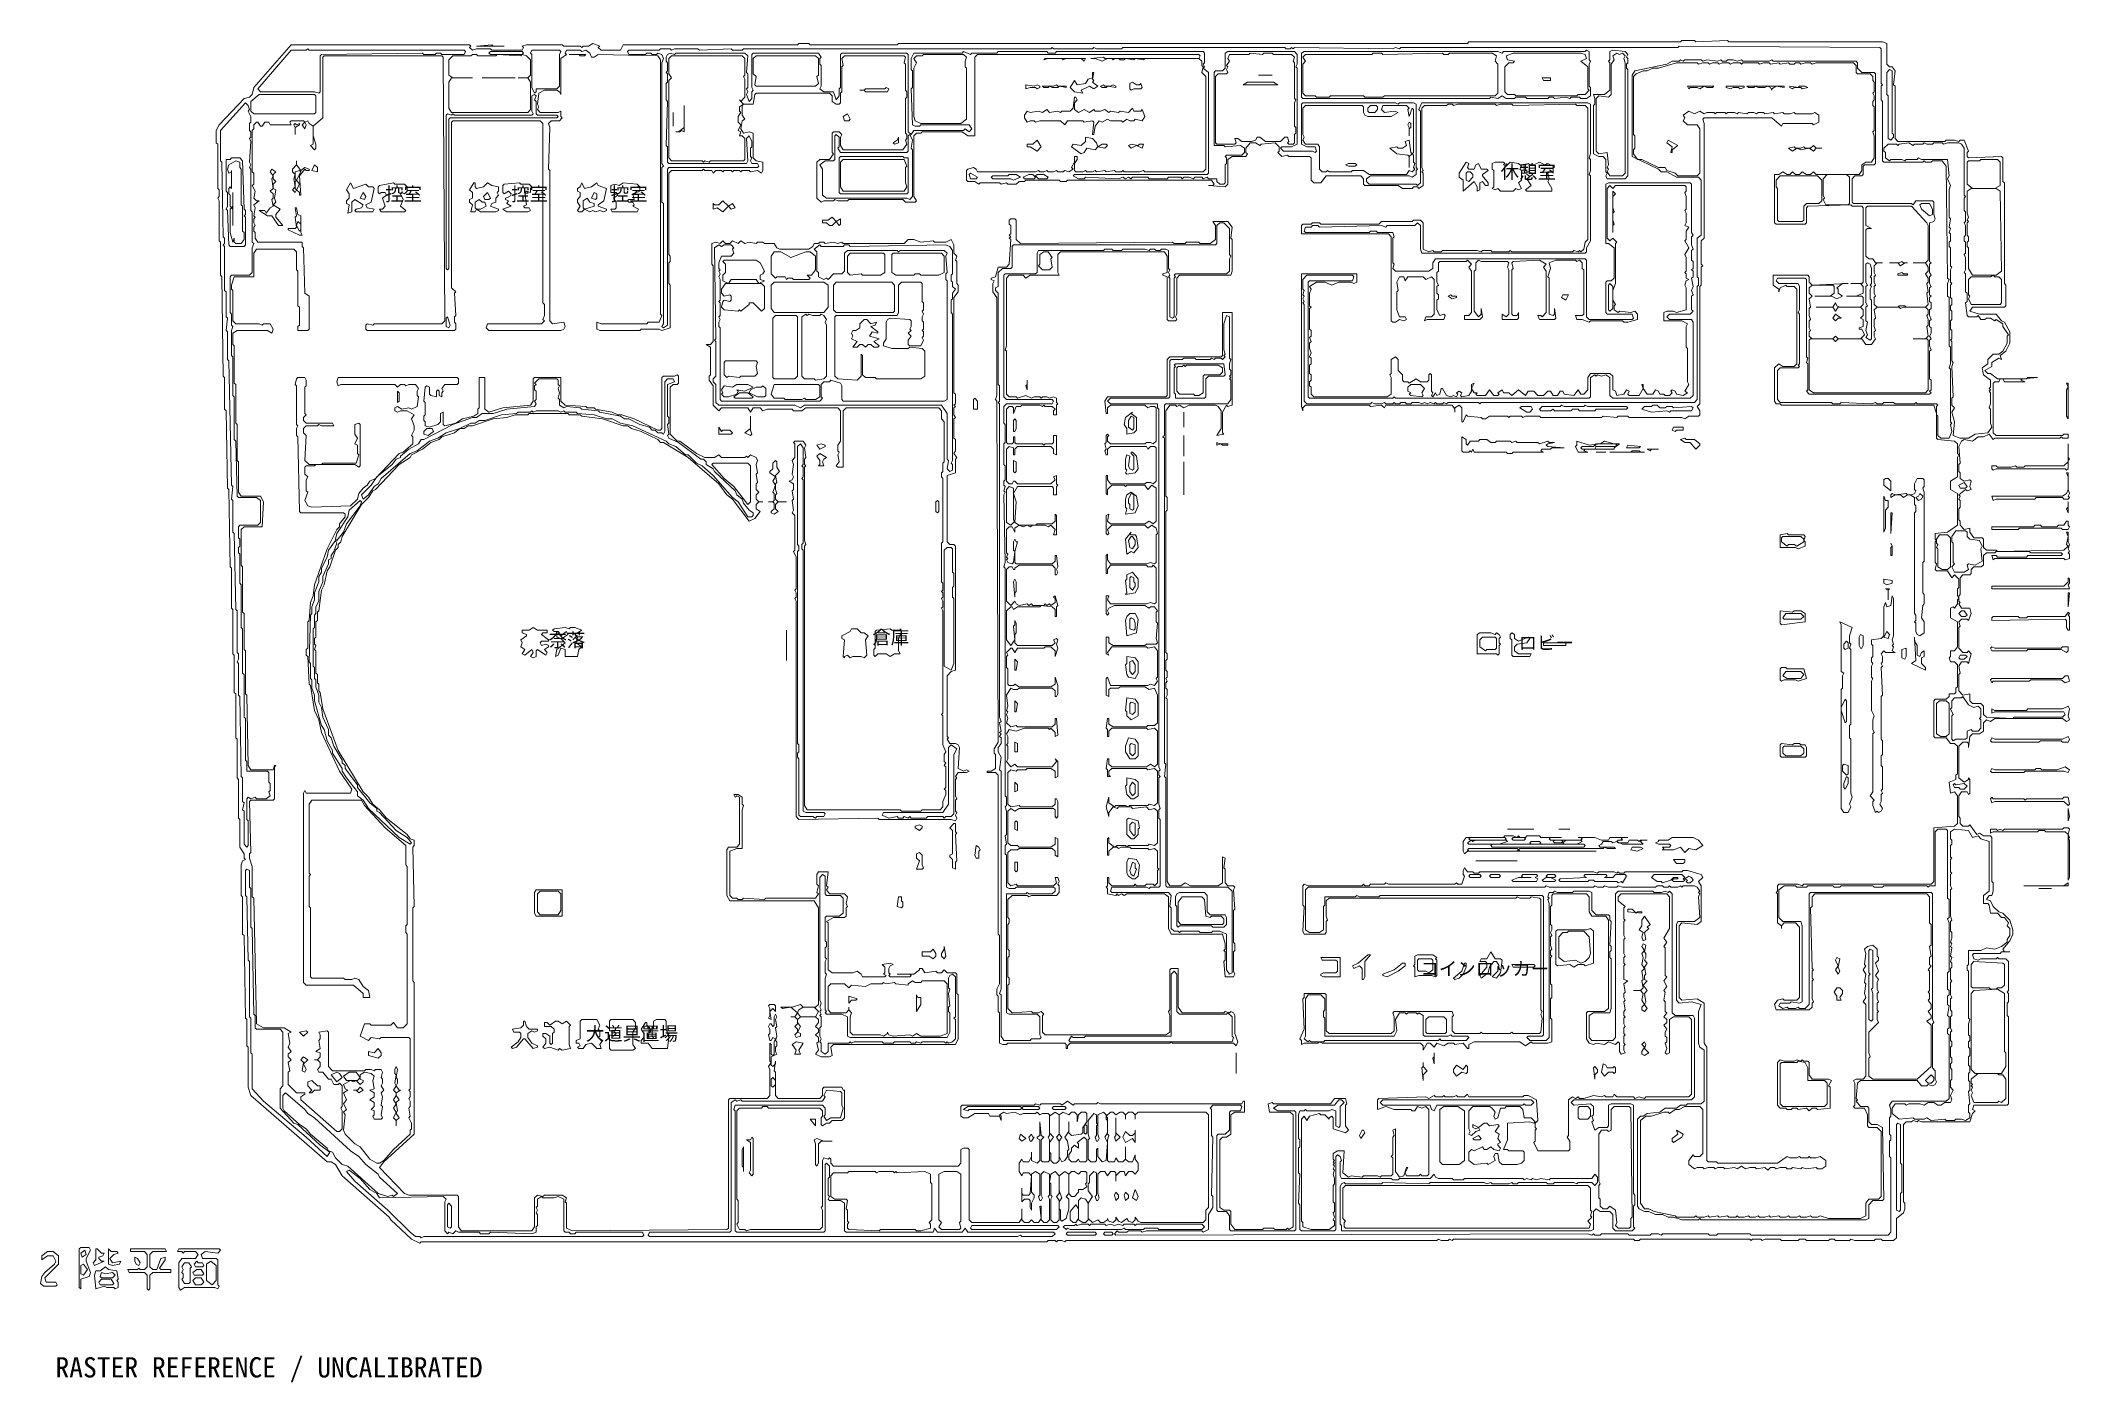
# Model space of a CAD drawing. Header units: millimetres. Extents: x -1440 to 58650, y -4146 to 35577.
import ezdxf

# ---------------------------------------------------------------- set-up
doc = ezdxf.new("R2010")
doc.units = ezdxf.units.MM
for name, color, linetype, lineweight, true_color in [('ANNOTATION', 7, 'Continuous', 18, 0x50555f), ('EDITABLE_ROOM_LABELS', 7, 'Continuous', 18, 0x50555f), ('RASTER_CONTOURS', 7, 'Continuous', 18, 0x50555f)]:
    doc.layers.add(name, color=color, linetype=linetype, lineweight=lineweight, true_color=true_color)
doc.styles.add('JAPANESE', font='msgothic.ttc')

msp = doc.modelspace()

# ---------------------------------------------------------------- texts
at = {"layer": 'ANNOTATION', "style": 'JAPANESE'}
msp.add_text('RASTER REFERENCE / UNCALIBRATED', height=600, dxfattribs=at).set_placement((-1000, -4000))
at = {"layer": 'EDITABLE_ROOM_LABELS', "style": 'JAPANESE'}
for s, p in [('休憩室', (41803, 31489)), ('控室', (8766, 30835)), ('控室', (12496, 30835)), ('控室', (15447, 30835)), ('奈落', (13603, 17631)), ('倉庫', (23194, 17713)), ('ロビー', (42336, 17549)), ('コインロッカー', (39426, 7901)), ('大道具置場', (14709, 5980))]:
    msp.add_text(s, height=400, dxfattribs=at).set_placement(p)

# ---------------------------------------------------------------- linework, layer by layer
at = {"layer": 'RASTER_CONTOURS'}
for points in [[(56682, 32102), (56641, 32143), (55658, 32102), (55617, 32143), (55617, 32266), (55658, 32307), (55535, 32634), (55412, 32634), (55371, 32593), (55248, 32634), (55002, 32634), (54961, 32593), (53567, 32593), (53485, 32675), (53485, 34228), (53444, 34269), (53485, 34678), (53403, 34800), (53321, 34800), (53239, 34882), (53239, 35495), (53116, 35536), (48566, 35536), (48525, 35577), (47583, 35536), (47542, 35577), (47173, 35577), (47132, 35536), (40861, 35536), (40820, 35495), (23973, 35495), (23932, 35455), (21350, 35455), (21309, 35495), (21022, 35495), (20981, 35455), (15816, 35455), (15734, 35291), (15160, 35291), (15078, 35373), (15119, 35414), (14914, 35495), (14791, 35414), (14627, 35414), (14586, 35373), (14545, 35414), (14054, 35414), (14013, 35455), (12947, 35455), (12824, 35414), (12865, 35373), (12824, 35291), (11922, 35291), (11881, 35332), (11471, 35332), (11348, 35291), (11266, 35373), (11307, 35414), (11266, 35455), (5979, 35455), (4872, 34187), (4831, 33983), (4749, 33901), (4585, 33860), (3847, 33083), (3765, 32920), (3765, 32552), (3806, 32511), (3806, 31203), (3847, 31162), (3847, 30958), (3806, 30917), (3847, 30835), (3847, 29650), (3888, 29609), (3888, 28628), (3929, 28587), (3970, 25643), (4011, 25602), (4011, 24662), (4052, 24621), (4093, 22332), (4134, 22291), (4175, 20002), (4216, 19961), (4216, 18775), (4257, 18735), (4257, 17426), (4298, 17386), (4298, 16282), (4339, 16241), (4339, 14933), (4380, 14892), (4380, 13747), (4421, 13706), (4421, 12562), (4462, 12521), (4462, 11703), (4585, 11499), (4585, 11376), (4626, 11335), (4544, 11294), (4503, 11172), (4503, 10272), (4544, 10231), (4544, 9128), (4585, 9087), (4626, 6634), (4667, 6593), (4667, 5816), (4708, 5776), (4708, 4590), (4790, 4345), (7044, 2382), (7167, 2382), (7290, 2301), (7495, 1974), (8889, 747), (8930, 666), (9545, 93), (9791, -29), (9832, 11), (28359, 11), (28400, 52), (28605, 52), (28646, 11), (28687, 52), (28810, 52), (28892, 11), (28933, 52), (39918, 52), (39959, 93), (40041, 52), (40246, 52), (40287, 93), (40369, 52), (40410, 93), (45738, 93), (45779, 52), (45902, 52), (45943, 93), (49181, 93), (49222, 52), (49263, 93), (49509, 93), (49550, 52), (49632, 93), (50083, 93), (50124, 52), (50616, 52), (50657, 93), (50821, 93), (50862, 52), (51518, 52), (51559, 93), (51682, 93), (51723, 52), (52133, 52), (52174, 93), (52296, 52), (52870, 52), (52911, 93), (53075, 93), (53116, 52), (53444, 52), (53526, 134), (53526, 706), (53731, 870), (53772, 993), (53772, 1156), (53731, 1197), (53731, 3486), (53813, 3568), (53977, 3568), (54018, 3609), (54141, 3568), (54182, 3609), (54264, 3568), (55699, 3568), (55781, 3813), (55863, 3895), (55781, 3936), (55822, 4059), (56805, 4059), (56846, 4099), (56846, 6675), (56805, 6716), (56805, 7084), (56846, 7125), (56846, 7370), (56805, 7411), (56846, 7452), (56846, 8310), (56764, 8392), (56559, 8392), (56518, 8433), (56477, 8392), (56027, 8392), (55945, 8351), (55822, 8392), (55781, 8515), (55822, 8555), (56600, 8555), (56641, 8596), (56887, 8596), (56723, 8596), (56682, 8678), (56887, 8923), (56969, 9128), (56969, 9250), (56887, 9537), (56682, 9741), (56559, 9782), (56395, 9945), (56313, 10109), (56190, 10150), (56272, 10272), (56354, 10272), (56395, 10395), (56395, 10640), (56354, 10681), (56354, 11989), (56313, 12030), (56108, 12030), (55986, 12112), (55904, 12071), (55699, 12357), (55658, 12316), (55494, 12316), (55412, 12398), (55412, 12562), (55371, 12603), (55371, 13216), (55453, 13338), (55617, 13338), (55658, 13257), (55699, 13297), (55699, 13706), (55658, 13747), (55658, 13706), (55535, 13625), (55371, 13747), (55371, 14687), (55494, 14810), (55617, 14810), (55658, 14769), (55658, 14647), (55699, 14974), (55781, 15055), (55986, 15055), (56108, 15137), (56108, 15382), (56190, 15464), (56313, 15423), (56436, 15505), (58445, 15505), (58568, 15423), (58650, 15464), (58609, 15587), (58650, 15791), (58609, 15873), (58445, 15791), (57420, 15791), (57379, 15750), (56436, 15750), (56354, 15791), (56354, 15669), (56436, 15709), (58486, 15709), (58527, 15628), (58445, 15546), (57010, 15546), (56969, 15505), (56190, 15546), (56108, 15628), (56108, 15873), (56027, 15955), (55781, 15955), (55699, 16036), (55699, 16241), (55494, 16200), (55371, 16323), (55371, 16813), (55412, 16854), (55371, 17058), (55453, 17181), (55617, 17181), (55658, 17140), (55740, 17426), (55658, 17508), (55617, 17467), (55494, 17467), (55371, 17590), (55371, 18203), (55412, 18244), (55371, 18367), (55453, 18448), (55617, 18448), (55658, 18408), (55740, 18612), (55699, 18775), (55453, 18775), (55371, 18898), (55412, 18939), (55371, 18980), (55371, 19143), (55412, 19184), (55412, 19675), (55494, 19757), (55699, 19757), (55740, 19797), (55740, 19920), (55822, 20002), (56027, 20002), (56108, 20043), (56108, 20329), (56190, 20411), (56436, 20411), (56477, 20452), (57461, 20452), (57502, 20411), (58404, 20411), (58445, 20370), (58404, 20329), (57420, 20329), (57379, 20288), (56518, 20288), (56477, 20329), (56354, 20329), (56395, 20206), (56436, 20247), (58486, 20247), (58527, 20206), (58650, 20247), (58650, 20370), (58609, 20411), (58650, 20452), (58609, 20533), (58650, 20656), (58609, 20738), (58609, 21024), (58568, 21024), (58609, 20901), (58568, 20656), (58609, 20615), (58486, 20492), (56518, 20452), (56477, 20492), (56190, 20492), (56108, 20574), (56108, 20819), (56067, 20860), (55822, 20860), (55699, 21024), (55699, 21146), (55535, 21106), (55412, 21228), (55412, 21351), (55371, 21392), (55371, 21719), (55412, 21760), (55412, 21964), (55371, 22005), (55412, 22087), (55371, 22128), (55576, 22291), (55617, 22250), (55740, 22291), (55699, 22373), (55740, 22536), (55699, 22577), (55535, 22536), (55412, 22618), (55412, 22782), (55371, 22823), (55371, 23027), (55412, 23068), (55371, 23558), (55453, 23722), (55535, 23763), (55781, 23722), (55945, 23845), (56108, 23845), (56272, 23926), (56395, 23763), (56436, 23804), (58363, 23804), (58404, 23845), (58445, 23804), (58609, 23804), (58609, 23926), (58486, 23926), (58445, 23885), (56477, 23885), (56395, 23967), (56395, 25439), (56436, 25480), (56559, 25480), (56600, 25562), (56682, 25562), (56723, 25480), (57338, 25480), (57215, 25521), (57256, 25562), (57707, 25602), (57420, 25602), (57379, 25562), (56518, 25562), (56313, 25725), (56231, 25725), (56149, 25807), (56354, 25929), (56354, 26052), (56559, 26175), (56641, 26134), (56600, 26256), (56764, 26379), (56887, 26624), (56887, 26951), (56723, 27238), (56641, 27279), (56477, 27483), (55986, 27483), (55699, 27565), (55781, 27687), (56723, 27687), (56764, 27728), (56764, 28341), (56723, 28382), (56723, 31367), (56682, 31407)], [(11471, 35414), (12291, 35414), (11963, 35414), (11922, 35455)], [(4872, 33083), (4954, 33165), (4995, 33165), (5077, 33043), (5118, 33043), (5200, 33165), (5323, 33165), (5364, 33083), (5979, 33083), (5938, 33165), (5979, 33206), (6348, 33206), (6389, 33165), (6307, 33083), (6389, 32961), (6430, 33083), (6389, 33165), (6471, 33206), (6512, 33124), (6635, 33043), (6635, 32511), (6553, 32470), (6676, 32348), (6717, 32389), (6717, 32511), (6635, 32756), (6635, 33043), (6922, 33288), (6922, 35087), (6962, 35127), (10447, 35127), (10488, 35087), (10529, 27279), (10447, 27197), (8438, 27197), (8397, 27156), (8233, 27197), (8192, 27156), (8192, 27033), (8233, 26992), (10815, 26992), (10856, 27033), (10856, 27197), (10815, 27238), (10815, 27401), (10856, 27442), (10815, 28096), (10856, 28137), (10733, 28260), (10733, 33165), (10774, 33206), (13357, 33206), (13439, 33124), (13439, 27810), (13480, 27769), (13480, 27442), (13439, 27319), (13480, 27279), (13398, 27197), (11799, 27197), (11758, 27074), (11840, 26992), (13972, 26992), (14054, 27033), (14095, 27115), (14054, 27238), (13726, 27197), (13644, 27279), (13644, 31734), (13603, 31775), (13644, 33002), (13603, 33124), (13685, 33206), (13931, 33206), (14013, 33288), (13972, 33329), (13972, 33492), (13890, 33451), (13357, 33451), (13275, 33533), (13316, 33615), (13275, 33697), (13316, 34024), (13480, 34105), (13849, 34105), (13931, 34065), (13972, 33983), (13972, 35046), (14136, 35168), (14095, 35209), (14136, 35291), (14545, 35291), (14586, 35250), (14709, 35291), (14832, 35209), (14873, 35087), (14955, 35087), (15078, 35168), (16841, 35127), (16923, 35005), (16923, 27483), (16964, 27442), (16882, 27238), (16554, 27238), (16513, 27197), (15160, 27197), (15037, 27238), (15037, 27033), (15119, 26992), (16308, 26992), (16349, 27033), (16882, 27033), (16964, 26992), (17210, 27074), (17210, 28341), (17169, 28382), (17169, 28995), (17210, 29036), (17210, 29200), (17169, 29241), (17169, 31653), (17251, 31734), (18153, 31734), (18194, 31775), (18235, 31734), (18439, 31734), (18480, 31653), (18562, 31734), (18726, 31734), (18767, 31694), (18808, 31734), (19013, 31734), (19054, 31694), (19095, 31734), (19259, 31734), (19300, 31694), (19341, 31734), (19546, 31734), (19587, 31694), (19792, 31734), (19915, 31653), (19956, 31734), (19956, 31980), (19751, 32021), (19669, 32102), (19669, 32838), (19546, 32879), (19382, 32838), (19300, 32961), (19341, 33206), (19423, 33247), (19341, 33370), (19341, 33656), (19382, 33697), (19669, 33697), (19710, 33983), (19751, 34024), (21924, 34024), (22006, 33942), (22006, 33778), (22128, 33697), (22210, 33697), (22251, 33738), (22251, 34024), (22292, 34065), (22292, 34800), (22333, 34841), (22292, 35046), (22374, 35127), (24137, 35127), (24178, 35087), (24137, 34923), (24178, 34882), (24178, 34105), (24219, 34065), (24219, 33901), (24178, 33860), (24178, 32838), (24219, 32797), (24219, 32675), (24178, 32634), (24219, 32511), (24096, 32348), (22333, 32348), (22251, 32470), (22251, 32716), (22292, 32797), (22210, 32879), (22047, 32879), (22006, 32838), (22006, 32266), (22047, 32225), (21924, 32061), (21637, 32061), (21555, 31980), (21555, 30917), (21678, 30794), (21760, 30835), (22047, 30835), (22087, 30876), (22169, 30835), (22456, 30835), (22497, 30876), (24096, 30876), (24178, 30794), (24465, 30794), (24506, 30835), (24424, 30958), (24424, 32756), (24506, 32838), (24629, 32838), (24670, 32879), (25858, 32879), (26022, 32756), (26227, 32756), (26227, 35087), (26309, 35168), (32868, 35168), (32909, 35127), (32868, 35046), (30080, 35046), (30039, 35087), (29670, 35046), (29793, 35046), (29998, 34964), (30162, 35046), (30285, 35046), (30326, 35005), (30367, 35046), (30490, 35046), (30531, 35005), (30654, 35005), (30695, 35046), (30941, 35005), (30982, 35046), (31228, 35005), (31269, 35046), (32868, 35046), (32950, 34964), (32950, 34841), (32991, 34800), (32950, 34637), (33073, 34514), (33073, 31775), (32991, 31694), (31269, 31694), (31228, 31734), (31105, 31694), (30654, 31694), (30613, 31734), (30572, 31694), (30408, 31694), (30367, 31734), (30121, 31694), (30080, 31734), (29834, 31694), (29793, 31734), (29711, 31694), (29548, 31694), (29507, 31734), (29425, 31694), (29220, 31694), (29179, 31734), (29179, 31939), (29261, 32061), (29261, 32143), (29179, 32143), (29179, 31980), (29097, 31816), (29138, 31775), (29015, 31694), (28892, 31734), (28851, 31694), (28687, 31694), (28646, 31734), (28564, 31694), (28400, 31694), (28359, 31734), (28277, 31694), (28154, 31694), (28113, 31734), (28031, 31694), (26309, 31694), (26268, 31775), (26186, 31816), (26022, 31775), (25981, 31734), (25981, 31448), (26022, 31407), (26227, 31407), (26350, 31326), (26391, 31367), (26965, 31367), (27006, 31326), (27170, 31367), (27211, 31326), (27457, 31326), (27539, 31407), (27703, 31407), (27744, 31448), (28728, 31448), (28769, 31407), (28933, 31407), (28974, 31448), (33237, 31448), (33319, 31326), (33278, 31285), (33155, 31285), (33646, 31244), (33728, 31326), (33728, 32061), (33851, 32143), (34261, 32143), (34302, 32225), (34261, 32266), (34261, 32389), (34384, 32552), (34548, 32552), (34671, 32470), (34712, 32511), (35122, 32552), (35245, 32429), (35245, 32307), (35204, 32266), (35327, 32143), (35491, 32184), (35532, 32143), (36147, 32143), (36188, 32102), (36188, 31448), (36270, 31367), (36475, 31367), (36639, 31571), (37663, 31571), (37745, 31489), (37745, 31326), (37786, 31285), (38770, 31285), (38893, 31203), (39180, 31203), (39221, 31244), (39344, 31244), (39385, 31203), (39508, 31285), (39508, 31653), (39467, 31694), (39508, 31734), (39467, 31816), (39467, 33574), (39549, 33656), (40205, 33656), (40246, 33697), (40369, 33697), (40410, 33656), (40533, 33697), (41639, 33697), (41680, 33656), (41803, 33697), (42131, 33697), (42172, 33656), (44017, 33697), (44058, 33656), (44304, 33656), (44386, 33574), (44386, 29690), (44304, 29609), (44263, 29404), (44181, 29323), (44140, 29363), (44099, 29323), (43976, 29363), (43935, 29323), (42131, 29323), (42090, 29363), (42049, 29323), (41557, 29323), (41516, 29363), (41270, 29363), (41229, 29323), (41106, 29363), (40082, 29363), (40041, 29323), (39836, 29323), (39795, 29363), (39672, 29323), (39508, 29404), (39508, 30181), (39426, 30263), (39221, 30263), (39180, 30222), (38278, 30222), (38196, 30140), (36475, 30140), (36434, 30181), (36229, 30181), (36188, 30140), (35942, 30140), (35901, 30099), (35901, 29854), (38483, 29854), (38565, 29772), (38565, 27279), (38606, 27238), (38688, 27238), (38811, 27319), (38934, 27279), (39016, 27319), (38975, 27401), (38811, 27401), (38729, 27606), (38729, 28137), (38770, 28178), (38729, 28423), (38811, 28587), (38934, 28587), (38975, 28464), (39057, 28587), (39508, 28587), (39590, 28505), (39754, 28587), (39836, 28505), (39836, 27483), (39754, 27401), (39590, 27401), (39549, 27279), (39631, 27319), (40123, 27319), (40164, 27442), (40123, 27483), (40000, 27442), (39918, 27606), (39918, 27892), (39959, 27933), (39959, 28055), (39918, 28096), (39918, 28301), (39959, 28341), (39918, 28423), (39918, 28709), (39959, 28750), (39959, 28995), (40000, 29036), (40779, 29036), (40820, 29077), (40943, 28955), (40861, 28873), (40943, 28750), (40943, 27524), (40861, 27442), (40738, 27442), (40738, 27319), (41188, 27319), (41270, 27401), (41229, 27646), (41229, 27483), (41147, 27401), (41024, 27565), (41024, 28750), (41065, 28791), (41065, 28995), (41147, 29077), (41229, 29036), (42008, 29036), (42049, 28995), (42008, 28873), (42049, 28791), (42049, 27483), (41967, 27401), (41844, 27483), (41844, 27319), (42295, 27319), (42336, 27360), (42336, 27524), (42295, 27442), (42172, 27442), (42131, 27483), (42131, 28791), (42172, 28832), (42131, 28995), (42172, 29036), (42951, 29077), (43156, 28955), (43074, 28873), (43156, 28750), (43156, 27524), (43033, 27401), (42992, 27442), (42910, 27442), (42951, 27319), (43402, 27319), (43443, 27360), (43402, 27646), (43402, 27483), (43361, 27442), (43238, 27483), (43238, 28546), (43197, 28587), (43279, 28832), (43238, 28995), (43443, 29077), (44017, 29077), (44058, 29036), (44140, 29077), (44222, 28995), (44222, 28832), (44263, 28791), (44263, 27483), (44222, 27442), (44017, 27442), (44058, 27319), (44222, 27319), (44427, 27238), (44468, 27279), (45410, 27279), (45451, 27238), (45574, 27238), (45861, 27319), (45861, 27483), (45779, 27565), (45656, 27524), (45328, 27565), (45287, 27524), (45164, 27606), (45164, 27728), (45205, 27769), (45123, 27892), (45123, 28178), (45205, 28382), (45205, 29568), (45246, 29609), (45123, 29731), (45041, 29650), (44959, 29731), (44959, 31203), (45041, 31285), (45123, 31203), (45205, 31285), (47255, 31285), (47296, 31244), (47296, 31121), (47255, 31080), (47296, 30958), (47296, 30590), (47255, 30549), (47296, 30467), (47296, 30181), (47255, 30099), (47378, 30058), (47296, 29936), (47296, 29690), (47255, 29650), (47378, 29445), (47255, 29241), (47296, 29159), (47296, 28750), (47255, 28709), (47296, 28668), (47296, 28546), (47378, 28505), (47296, 28464), (47255, 28341), (47296, 28260), (47296, 27606), (47009, 27524), (46927, 27565), (46722, 27565), (46640, 27524), (46640, 27279), (47173, 27279), (47337, 27197), (47296, 27115), (47296, 26502), (47337, 26461), (47337, 25480), (47378, 25398), (47255, 25194), (47337, 25153), (47214, 25071), (47009, 25112), (46968, 25194), (46886, 25234), (46845, 25194), (46886, 25153), (46804, 25071), (46681, 25071), (46640, 25112), (46517, 25112), (46476, 25194), (46394, 25234), (46312, 25112), (46148, 25112), (46025, 25275), (46025, 25398), (45984, 25398), (46025, 25275), (45902, 25071), (45615, 25071), (45574, 25112), (45615, 25194), (45533, 25234), (45451, 25112), (45246, 25071), (45205, 25194), (45123, 25234), (45123, 25643), (45041, 25725), (44468, 25725), (44386, 25602), (44386, 25234), (44263, 25112), (44181, 25112), (44099, 25234), (43976, 25071), (43689, 25112), (43648, 25194), (43566, 25194), (43484, 25071), (43361, 25071), (43279, 25194), (43197, 25194), (43074, 25071), (42910, 25071), (42787, 25194), (42623, 25194), (42541, 25071), (42336, 25234), (42131, 25071), (42049, 25153), (41885, 25153), (41844, 25234), (41721, 25153), (41762, 25112), (41721, 25071), (41598, 25071), (41475, 25234), (41352, 25071), (41106, 25071), (41065, 25112), (41106, 25153), (41024, 25153), (40943, 25275), (41024, 25439), (40943, 25398), (40943, 25194), (40861, 25071), (40656, 25030), (40615, 25071), (40656, 25153), (40574, 25194), (40492, 25153), (40533, 25112), (40492, 25030), (40410, 25071), (40328, 25030), (40205, 25071), (40082, 25275), (40041, 25275), (40000, 25112), (39918, 25071), (39877, 25153), (39795, 25030), (39754, 25071), (39795, 25153), (39754, 25194), (39754, 25684), (39713, 25725), (39672, 25684), (39672, 25521), (39631, 25480), (39426, 25480), (39303, 25562), (39098, 25439), (39057, 25480), (38934, 25480), (38893, 25521), (38893, 25684), (38770, 25807), (38770, 26134), (38688, 26216), (38565, 26134), (38565, 25725), (38524, 25684), (38565, 25602), (38565, 25112), (38442, 25030), (36270, 25030), (36188, 25112), (36188, 25316), (36147, 25357), (36147, 25480), (36188, 25521), (36188, 25684), (36147, 25725), (36147, 25970), (36188, 26011), (36188, 26175), (36147, 26216), (36188, 26338), (36147, 26461), (36147, 26624), (36188, 26665), (36147, 26788), (36188, 26829), (36188, 26992), (36147, 27033), (36147, 27646), (36188, 27687), (36147, 27728), (36147, 28096), (36188, 28219), (36147, 28301), (36352, 28423), (36598, 28423), (36803, 28341), (37008, 28423), (37376, 28423), (37458, 28382), (37540, 28423), (37540, 28668), (35901, 28668), (35901, 24744), (35942, 24621), (35942, 24703), (36024, 24785), (37909, 24785), (37950, 24744), (38278, 24785), (38360, 24703), (38401, 24785), (40369, 24785), (40451, 24662), (40451, 24580), (40451, 24703), (40574, 24785), (40656, 24703), (40656, 24294), (40697, 24294), (40779, 24499), (40820, 24458), (41229, 24417), (41270, 24376), (41352, 24376), (41475, 24458), (42008, 24458), (42049, 24417), (42090, 24458), (42418, 24458), (42459, 24417), (42541, 24458), (42951, 24458), (42992, 24417), (44795, 24417), (44836, 24458), (45246, 24417), (45287, 24458), (45574, 24458), (45615, 24417), (47173, 24417), (47255, 24376), (47378, 24458), (47665, 24458), (47706, 24499), (47706, 24621), (47624, 24744), (47706, 24826), (47706, 28301), (47747, 28341), (47747, 28873), (47788, 28914), (47747, 28955), (47747, 29650), (47829, 29731), (47829, 33124), (47788, 33247), (47829, 33288), (49837, 33288), (50124, 33043), (50165, 33124), (51026, 33124), (51067, 33083), (51231, 33165), (51231, 33370), (51108, 33451), (51026, 33411), (50534, 33411), (50493, 33451), (50370, 33411), (50206, 33411), (50165, 33451), (49919, 33411), (49878, 33451), (49632, 33411), (49591, 33451), (49427, 33451), (49386, 33411), (49304, 33451), (49140, 33451), (49099, 33411), (48853, 33451), (48812, 33411), (48730, 33451), (48525, 33451), (48485, 33411), (48444, 33451), (48198, 33451), (48157, 33411), (48116, 33451), (47911, 33451), (47829, 33411), (47706, 33492), (47542, 33411), (47378, 33492), (47214, 33370), (47255, 33288), (47214, 33206), (47337, 33083), (47624, 33083), (47706, 32961), (47706, 31653), (47624, 31571), (47050, 31571), (46968, 31653), (46722, 31734), (46681, 31816), (46476, 31816), (45984, 32061), (45861, 32061), (45738, 32225), (45738, 32348), (45779, 32389), (45779, 32756), (45738, 32797), (45738, 34514), (45820, 34596), (46025, 34678), (46148, 34678), (46312, 34760), (46476, 34760), (47009, 34923), (47624, 34923), (47665, 34882), (47788, 34923), (47952, 34923), (47993, 34882), (48075, 34923), (48239, 34923), (48280, 34882), (48362, 34923), (48566, 34923), (48607, 34882), (48689, 34923), (48894, 34923), (48935, 34882), (48976, 34923), (49427, 34923), (49468, 34882), (49591, 34923), (49755, 34923), (49796, 34882), (50042, 34923), (50083, 34882), (50329, 34923), (50370, 34882), (50493, 34882), (50534, 34923), (50657, 34923), (50698, 34882), (50821, 34923), (50985, 34923), (51026, 34882), (51149, 34923), (52256, 34923), (52337, 34841), (52337, 34637), (52378, 34596), (52747, 34596), (52829, 34514), (52829, 34392), (52870, 34351), (52870, 34065), (52829, 34024), (52870, 33942), (52870, 33819), (52829, 33778), (52829, 33656), (52870, 33615), (52870, 32920), (52829, 32879), (52870, 32756), (52870, 32102), (52788, 31980), (52624, 31980), (52501, 31898), (52501, 31734), (52419, 31612), (51149, 31612), (51067, 31694), (50985, 31612), (50862, 31612), (50739, 31694), (50657, 31612), (50534, 31612), (50452, 31694), (50370, 31612), (50288, 31612), (50165, 31694), (50042, 31612), (49919, 31612), (49919, 30181), (49960, 30140), (50821, 30140), (50862, 30181), (50862, 30631), (50903, 30672), (52174, 30712), (52215, 30672), (52501, 30672), (52542, 30631), (52542, 28423), (52501, 28382), (52174, 28382), (52460, 28382), (52542, 28301), (52542, 28096), (52337, 28014), (52051, 28014), (52501, 28014), (52542, 27973), (52542, 27769), (52460, 27687), (51846, 27687), (51764, 27728), (51723, 27810), (51641, 27687), (51149, 27687), (51641, 27687), (51723, 27565), (51805, 27687), (52460, 27687), (52542, 27606), (52542, 27442), (52460, 27360), (52542, 27319), (52542, 27115), (52419, 27074), (52419, 27033), (52501, 27033), (52583, 26870), (52460, 26747), (51805, 26747), (51723, 26829), (51641, 26747), (51026, 26747), (50944, 26829), (50944, 26951), (50985, 26992), (50944, 27074), (50944, 27279), (50985, 27319), (50944, 27442), (50944, 27646), (50985, 27687), (50944, 27933), (51026, 28014), (50944, 28096), (50944, 28260), (51026, 28341), (51641, 28341), (51682, 28301), (51682, 28096), (51559, 28014), (51108, 28014), (51600, 28014), (51764, 27933), (51928, 28014), (51805, 28096), (51805, 28219), (51764, 28260), (51928, 28382), (52092, 28382), (51026, 28341), (50944, 28423), (50944, 28587), (50903, 28628), (49878, 28628), (49878, 28341), (50042, 28219), (50042, 28137), (50083, 28260), (50247, 28341), (50288, 28301), (50493, 28301), (50575, 28219), (50575, 26011), (50493, 25929), (50165, 25929), (50042, 26011), (49919, 25889), (49919, 24907), (49960, 24826), (50083, 24826), (50124, 24785), (54633, 24785), (54715, 24540), (54715, 23804), (54756, 23763), (55248, 23722), (55330, 23640), (55330, 23354), (55371, 23313), (55330, 23231), (55330, 22659), (55125, 22536), (55125, 22291), (55330, 22168), (55330, 21228), (55043, 21024), (54674, 20983), (54674, 20819), (54715, 20779), (54674, 20738), (54674, 20124), (54715, 20084), (54674, 19920), (54715, 19879), (55043, 19879), (55166, 19675), (55248, 19757), (55371, 19634), (55371, 19389), (55330, 19348), (55330, 19143), (55371, 19062), (55330, 19021), (55330, 18898), (55248, 18775), (55207, 18816), (55125, 18775), (55125, 18489), (55330, 18367), (55330, 17631), (55248, 17508), (55125, 17508), (55125, 17345), (55084, 17304), (55125, 17181), (55248, 17181), (55330, 17099), (55330, 16445), (55289, 16404), (55289, 16282), (55248, 16241), (55084, 16241), (55084, 16159), (55002, 16077), (54674, 16077), (54633, 16036), (54633, 14974), (54674, 14933), (55002, 14933), (55125, 14769), (55248, 14769), (55330, 14687), (55330, 13870), (55289, 13829), (55289, 13706), (55084, 13625), (55125, 13297), (55248, 13338), (55330, 13216), (55330, 12398), (55248, 12316), (54633, 12275), (54633, 10681), (54551, 10599), (50780, 10599), (50739, 10559), (50616, 10599), (50042, 10599), (50001, 10559), (50001, 10395), (49960, 10354), (50001, 10313), (50001, 9455), (50124, 9373), (50124, 9291), (50124, 9373), (50206, 9455), (50534, 9455), (50657, 9332), (50657, 7247), (50575, 7165), (50206, 7165), (50165, 7206), (50001, 7165), (49919, 7043), (49960, 6879), (50944, 6879), (51026, 6961), (51026, 7084), (51067, 7125), (51026, 7206), (51026, 7738), (51067, 7779), (51026, 7820), (51026, 8024), (51067, 8065), (51026, 8106), (50985, 9904), (51026, 9945), (51026, 10231), (51108, 10313), (54428, 10313), (54510, 10231), (54510, 9455), (54551, 9414), (54551, 8801), (54510, 8760), (54551, 8474), (54510, 8433), (54510, 8228), (54551, 8187), (54469, 8065), (54510, 8024), (54510, 7452), (54469, 7411), (54510, 7370), (54510, 7206), (54469, 7165), (54551, 7043), (54551, 6920), (54469, 6838), (54551, 6716), (54551, 6634), (54428, 6552), (54551, 6430), (54551, 5203), (54141, 4835), (52829, 4835), (52706, 4917), (52706, 5448), (52747, 5489), (52706, 5612), (52706, 6225), (52993, 6511), (52952, 6593), (52952, 6798), (52993, 6838), (52952, 6879), (52952, 7084), (52993, 7125), (52952, 7206), (52952, 7370), (52993, 7411), (52952, 7493), (52952, 7697), (52993, 7779), (52911, 7901), (52993, 8024), (52911, 8269), (52993, 8351), (52993, 8433), (52952, 8474), (52952, 8678), (52829, 8801), (52665, 8760), (52583, 8678), (52624, 8555), (52583, 8228), (52624, 8187), (52542, 8065), (52624, 7942), (52583, 7697), (52624, 7656), (52583, 7370), (52624, 7247), (52542, 7125), (52624, 7043), (52624, 4917), (52542, 4835), (52337, 4835), (52256, 4794), (52296, 4713), (52296, 4059), (52256, 4018), (52296, 3977), (52583, 3977), (52665, 3772), (52665, 3445), (52706, 3404), (52952, 3404), (53075, 3282), (53075, 1360), (52993, 1279), (52706, 1279), (52624, 1156), (52624, 788), (52460, 706), (51518, 706), (51272, 788), (51190, 747), (51026, 747), (50985, 788), (50862, 747), (50698, 747), (50657, 788), (50575, 747), (50370, 747), (50329, 788), (50247, 747), (50083, 747), (50042, 788), (49796, 747), (49755, 788), (49632, 747), (49468, 747), (49427, 788), (49345, 747), (49181, 747), (49140, 788), (49017, 747), (48853, 747), (48812, 788), (48771, 747), (48566, 747), (48525, 788), (48280, 747), (48239, 788), (47993, 747), (47952, 788), (47829, 747), (47624, 747), (47583, 788), (47542, 747), (47009, 747), (46968, 788), (46353, 911), (46189, 993), (46066, 993), (45943, 1156), (45943, 3609), (46107, 3732), (46271, 3732), (46640, 3854), (46763, 3854), (46804, 3813), (46968, 3936), (47091, 3936), (47255, 4018), (47706, 4018), (47788, 3936), (47788, 2628), (47706, 2546), (47542, 2546), (47501, 2587), (47378, 2423), (47378, 2301), (47542, 2178), (47624, 2219), (47788, 2219), (47829, 2178), (47952, 2219), (48116, 2219), (48157, 2178), (48239, 2219), (48403, 2219), (48444, 2178), (48730, 2219), (48812, 2178), (48935, 2260), (49058, 2178), (49181, 2219), (49345, 2219), (49386, 2178), (49632, 2219), (49714, 2137), (49796, 2219), (49919, 2219), (49960, 2178), (50083, 2219), (50247, 2219), (50288, 2178), (50411, 2178), (50452, 2219), (50698, 2178), (50739, 2219), (50862, 2178), (51149, 2219), (51190, 2178), (51313, 2178), (51436, 2260), (51436, 2423), (51272, 2546), (51149, 2505), (50985, 2505), (50944, 2546), (50903, 2505), (50698, 2505), (50657, 2546), (50575, 2505), (50370, 2505), (50288, 2546), (50001, 2342), (48239, 2342), (48198, 2382), (47952, 2382), (47911, 2423), (47911, 5776), (47829, 5898), (47829, 7084), (47624, 7206), (47173, 7165), (47091, 7247), (47091, 9373), (47173, 9455), (47624, 9414), (47747, 9496), (47747, 10559), (47665, 10681), (47788, 10804), (47747, 10886), (47337, 11008), (47214, 11008), (47173, 10967), (45492, 10967), (45451, 10926), (45328, 10926), (45287, 10967), (45246, 10926), (45164, 10967), (44714, 10967), (44673, 10926), (44550, 10967), (41188, 10967), (41147, 10926), (41024, 10926), (40983, 10967), (40820, 10967), (40738, 11090), (40697, 11008), (40697, 10886), (40738, 10845), (40656, 10599), (40533, 10599), (40492, 10640), (40451, 10599), (38483, 10599), (38401, 10640), (38360, 10599), (37950, 10599), (37909, 10559), (37786, 10559), (37745, 10599), (37704, 10559), (36106, 10559), (35983, 10599), (35942, 10559), (35942, 9986), (35983, 9945), (35942, 9209), (35983, 9128), (36598, 9128), (36639, 9169), (36639, 9496), (36680, 9537), (36639, 9659), (36639, 10109), (36721, 10191), (42254, 10191), (42295, 10231), (42377, 10191), (42664, 10191), (42705, 10231), (42951, 10191), (42992, 10150), (42992, 6879), (43033, 6838), (42992, 6757), (43033, 6634), (42992, 6225), (42951, 6184), (42172, 6184), (42131, 6225), (42090, 6184), (41270, 6184), (41229, 6225), (41188, 6184), (40451, 6184), (40369, 6266), (40369, 6675), (40410, 6716), (40369, 6838), (38647, 6838), (38606, 6798), (38647, 6675), (38647, 6266), (38565, 6184), (36721, 6184), (36639, 6266), (36639, 7329), (36598, 7370), (35983, 7370), (35983, 7247), (35942, 7206), (35983, 6307), (35860, 6021), (35901, 5980), (35901, 5857), (35983, 5898), (36393, 5898), (36434, 5939), (36516, 5898), (39426, 5898), (39508, 5816), (39508, 5694), (39631, 5898), (39713, 5898), (39836, 5776), (39918, 5898), (40123, 5816), (40246, 5898), (40410, 5898), (40451, 5857), (40697, 5898), (40820, 5735), (40861, 5735), (40861, 5857), (41024, 5939), (42377, 5939), (42541, 5816), (42705, 5939), (42746, 5898), (43197, 5898), (43320, 5939), (43320, 6593), (43279, 6634), (43279, 7206), (43320, 7247), (43320, 7615), (43279, 7656), (43279, 8433), (43320, 8474), (43279, 8515), (43279, 8637), (43320, 8678), (43279, 8801), (43279, 9046), (43320, 9087), (43279, 9169), (43320, 9250), (43320, 9373), (43279, 9414), (43279, 9945), (43320, 9986), (43320, 10272), (43361, 10313), (44345, 10313), (44427, 10231), (44427, 9782), (44509, 9659), (44918, 9659), (45000, 9537), (45000, 6920), (44877, 6838), (44386, 6838), (44345, 6798), (44345, 6021), (44427, 5898), (44550, 5857), (44632, 5898), (44877, 5857), (45000, 5939), (45205, 5857), (45287, 5939), (45328, 5898), (45328, 5653), (45369, 5571), (45492, 5612), (45451, 5694), (45451, 5816), (45492, 5857), (45451, 5898), (45451, 6103), (45492, 6143), (45451, 6184), (45451, 6348), (45492, 6389), (45451, 6470), (45451, 6634), (45492, 6675), (45451, 6716), (45451, 6838), (45492, 6879), (45451, 7125), (45492, 7165), (45451, 7247), (45451, 7370), (45492, 7411), (45451, 7656), (45574, 7738), (45451, 7779), (45451, 8187), (45492, 8228), (45451, 8269), (45451, 8433), (45492, 8474), (45451, 8555), (45451, 8964), (45492, 9005), (45451, 9087), (45451, 9496), (45492, 9537), (45451, 9577), (45451, 9904), (45492, 9945), (45287, 10109), (45287, 10231), (45369, 10313), (46722, 10313), (46804, 10231), (46804, 9291), (46640, 9005), (46722, 8882), (46640, 8760), (46681, 8719), (46681, 7901), (46722, 7860), (46640, 7738), (46722, 7574), (46640, 7452), (46681, 7411), (46640, 7165), (46681, 7125), (46681, 6838), (46722, 6798), (46640, 6675), (46722, 6593), (46722, 6511), (46640, 6430), (46722, 6307), (46681, 6225), (46681, 6103), (46722, 6062), (46722, 5939), (46681, 5898), (46722, 5735), (46681, 5612), (46722, 5571), (46804, 5612), (46804, 6593), (46927, 6675), (47378, 6675), (47460, 6593), (47460, 4386), (47378, 4304), (46107, 4304), (46066, 4263), (45902, 4304), (45779, 4263), (45738, 4304), (45246, 4304), (45164, 4386), (45123, 4304), (44918, 4304), (44877, 4345), (44795, 4304), (44550, 4345), (44263, 4263), (44140, 4263), (44099, 4304), (44017, 4263), (43935, 4304), (43812, 4222), (43812, 3159), (43771, 3118), (43853, 2996), (43853, 2750), (43812, 2710), (42910, 2710), (42787, 2955), (42828, 2996), (42828, 3323), (42869, 3364), (42828, 3404), (42828, 3527), (42910, 3609), (42869, 4222), (42623, 4345), (42500, 4345), (42459, 4304), (40861, 4304), (40820, 4386), (40738, 4304), (40533, 4304), (40492, 4345), (40410, 4304), (40164, 4304), (40123, 4345), (40082, 4304), (39877, 4304), (39836, 4345), (39672, 4263), (39590, 4304), (38196, 4263), (38155, 4222), (38155, 3936), (38401, 4018), (38647, 3936), (39139, 3936), (39180, 3895), (39262, 3895), (39344, 4018), (39467, 3977), (39590, 4018), (39672, 3936), (39672, 2015), (39631, 1974), (39467, 1974), (39426, 2015), (39385, 1974), (39016, 1974), (38975, 2055), (39057, 2219), (39016, 2219), (38934, 1974), (38811, 1933), (38688, 2096), (38688, 3364), (38606, 3323), (38647, 3159), (38606, 3118), (38606, 2587), (38565, 2546), (38606, 2505), (38606, 2015), (38565, 1974), (38278, 1974), (38237, 1933), (38155, 1974), (37745, 1974), (37704, 1933), (37376, 1974), (37294, 1933), (37131, 2055), (37171, 2710), (36967, 2710), (36844, 2628), (36844, 2464), (36885, 2423), (36844, 2382), (36885, 2342), (36844, 2301), (36885, 2260), (36844, 2178), (36885, 2137), (36844, 2015), (36885, 1892), (36885, 1728), (36844, 1688), (36844, 1197), (36885, 1156), (36885, 911), (36844, 870), (36885, 747), (36844, 666), (36885, 625), (36885, 502), (36721, 379), (36188, 379), (35942, 461), (35942, 584), (35901, 625), (35901, 3650), (35983, 3732), (36065, 3609), (36147, 3732), (36434, 3813), (36475, 3772), (36598, 3772), (36721, 3650), (36721, 3691), (36803, 3732), (36844, 3691), (36844, 3364), (37212, 3241), (37294, 3323), (37212, 3445), (37212, 4059), (37253, 4099), (37212, 4263), (36885, 4263), (36762, 4099), (35081, 4099), (35040, 4140), (34917, 4099), (34958, 3854), (35573, 3854), (35655, 3772), (35655, 461), (35532, 379), (35491, 420), (35450, 379), (35122, 379), (35081, 420), (34794, 420), (34753, 379), (33933, 379), (33810, 543), (33810, 911), (33769, 952), (33605, 952), (33482, 1033), (33482, 3037), (33564, 3118), (33687, 3118), (33810, 3200), (33810, 3772), (33933, 3854), (34220, 3854), (34220, 4181), (34179, 4181), (34138, 4099), (29957, 4099), (29875, 4140), (29834, 4099), (29179, 4099), (29138, 4059), (28974, 4181), (28810, 4059), (28769, 4099), (28195, 4099), (28154, 4059), (28031, 4099), (27990, 4059), (25858, 4059), (25818, 4018), (25818, 3732), (25899, 3691), (26022, 3691), (26227, 3813), (26637, 3813), (26678, 3732), (26965, 3732), (27006, 3609), (27006, 3732), (26965, 3772), (27088, 3854), (27170, 3813), (27416, 3854), (27580, 3772), (27662, 3813), (28031, 3813), (28072, 3854), (28154, 3772), (28236, 3813), (28400, 3813), (28441, 3772), (28441, 3159), (28400, 3118), (28441, 3037), (28441, 2423), (28400, 2382), (28236, 2382), (28195, 2423), (28195, 3037), (28277, 3118), (28195, 3159), (28154, 3568), (28154, 3159), (28072, 3118), (28072, 3077), (28154, 3037), (28154, 2423), (28072, 2342), (27908, 2423), (27908, 2669), (27908, 2546), (27826, 2382), (27662, 2382), (27621, 2464), (27539, 2342), (27539, 2096), (27621, 1974), (27662, 2055), (27826, 2055), (27908, 1974), (27867, 1442), (27826, 1401), (27662, 1401), (27621, 1442), (27621, 1606), (27621, 1197), (27703, 1279), (27826, 1279), (27867, 1238), (27867, 1033), (27908, 952), (27908, 1156), (27990, 1320), (27990, 1401), (27908, 1483), (27908, 2015), (28031, 2096), (28154, 2015), (28154, 1401), (28113, 1360), (28154, 1238), (28195, 1238), (28236, 1320), (28195, 1401), (28195, 2015), (28277, 2096), (28441, 2015), (28441, 1401), (28400, 1360), (28441, 1279), (28441, 666), (28359, 584), (28277, 584), (28195, 666), (28195, 1074), (28154, 1074), (28195, 706), (28113, 584), (27990, 584), (27908, 666), (27826, 584), (27703, 584), (27621, 666), (27621, 993), (27621, 706), (27539, 584), (26145, 584), (26063, 666), (26063, 2750), (26022, 2791), (25899, 2791), (25818, 2750), (25818, 2342), (25736, 2260), (22047, 2260), (21965, 2342), (21965, 2464), (21924, 2505), (21883, 2464), (21760, 2505), (21719, 2423), (21719, 1074), (21678, 1033), (21719, 952), (21719, 461), (21637, 379), (19587, 379), (19464, 338), (19423, 379), (19259, 379), (19177, 543), (19218, 584), (19218, 1238), (19177, 1279), (19177, 3895), (19259, 3977), (19915, 3977), (19956, 4018), (20079, 4018), (20120, 3977), (21637, 3977), (21719, 3895), (21719, 3732), (21678, 3691), (21678, 3486), (21719, 3445), (21842, 3527), (21924, 3527), (22006, 3609), (22292, 3609), (22374, 3691), (22374, 4508), (22333, 4508), (22292, 4590), (21760, 4590), (21719, 4549), (21719, 4345), (21637, 4263), (20407, 4263), (20325, 4345), (20325, 5040), (20284, 5081), (20325, 5367), (20325, 5285), (20243, 5203), (20202, 5244), (20202, 5489), (20366, 5571), (20325, 5653), (20325, 5776), (20366, 5816), (20366, 5939), (20325, 5980), (20366, 6103), (20325, 6348), (20366, 6389), (20325, 6593), (20366, 6675), (20325, 6757), (20284, 6675), (20284, 6430), (20243, 6389), (20202, 6470), (20161, 6470), (20120, 6389), (20161, 6307), (20161, 6184), (20120, 6143), (20161, 5980), (20202, 5980), (20243, 6062), (20325, 6021), (20284, 5939), (20284, 5571), (20243, 5530), (20202, 5571), (20202, 5857), (20161, 5898), (20161, 5367), (20202, 5326), (20120, 5203), (20161, 5121), (20161, 4345), (20079, 4263), (18972, 4263), (18931, 4222), (18931, 420), (18890, 379), (14300, 338), (14136, 420), (14136, 1156), (14095, 1197), (14136, 1320), (14013, 1401), (13480, 1401), (13439, 1360), (13275, 1401), (13193, 1320), (13193, 461), (13111, 338), (11020, 338), (10938, 461), (10938, 1360), (10897, 1401), (9463, 1401), (9340, 1442), (8602, 2219), (8725, 2382), (9627, 3200), (9627, 7697), (9586, 7738), (9586, 9904), (9627, 9945), (9586, 11703), (9627, 11744), (9627, 11908), (9504, 11948), (9422, 12071), (8807, 12562), (8602, 12807), (8397, 12970), (8274, 13175), (8110, 13338), (7372, 14565), (6922, 15791), (6840, 16282), (6799, 16323), (6799, 16527), (6758, 16568), (6758, 16813), (6717, 16854), (6717, 17508), (6676, 17549), (6717, 17672), (6676, 17713), (6676, 17876), (6717, 17917), (6717, 18367), (6758, 18408), (6758, 18653), (6799, 18694), (6881, 19307), (6962, 19470), (7044, 19879), (7126, 20002), (7290, 20492), (7372, 20574), (7372, 20656), (7454, 20738), (7495, 20901), (8069, 21841), (8274, 22046), (8397, 22250), (8479, 22291), (9176, 23027), (9504, 23231), (9545, 23313), (9873, 23477), (10119, 23681), (10365, 23763), (10447, 23845), (10815, 23967), (10979, 24090), (11102, 24090), (11225, 24172), (11348, 24172), (11963, 24376), (12373, 24417), (12619, 24499), (12988, 24499), (13029, 24540), (14177, 24540), (14218, 24499), (14545, 24499), (14586, 24458), (15201, 24376), (15816, 24172), (15939, 24172), (16062, 24090), (16349, 24008), (16841, 23763), (16923, 23681), (17005, 23681), (17743, 23231), (18644, 22455), (18890, 22128), (19054, 22005), (19546, 21351), (19710, 21433), (19874, 21637), (19751, 21719), (19751, 21841), (19833, 21923), (19956, 21923), (19833, 21923), (19751, 22005), (19751, 22128), (19833, 22209), (19751, 22291), (19751, 22455), (19792, 22496), (19751, 22741), (19792, 22782), (19751, 23027), (19792, 23150), (19751, 23231), (19587, 23313), (19505, 23231), (19464, 23272), (19423, 23231), (18726, 23231), (18644, 23313), (18521, 23231), (18235, 23231), (17989, 23354), (17497, 23722), (17415, 23722), (17210, 23926), (17210, 25316), (17292, 25398), (17415, 25398), (17456, 25439), (17456, 25643), (17415, 25684), (17333, 25643), (17005, 25643), (16964, 25602), (16964, 24090), (16923, 24049), (16841, 24049), (16144, 24376), (15775, 24499), (15652, 24499), (15488, 24580), (14996, 24662), (14955, 24703), (14750, 24703), (14709, 24744), (14095, 24785), (13972, 24907), (13972, 25602), (13193, 25602), (13152, 25562), (13152, 24907), (13070, 24785), (12250, 24703), (11840, 24580), (11717, 24662), (11717, 25602), (11553, 25602), (11553, 24703), (11512, 24662), (11512, 24540), (11389, 24458), (11061, 24376), (10856, 24253), (10529, 24172), (10488, 24212), (10488, 24580), (10406, 24540), (10406, 24294), (10324, 24212), (10078, 24131), (9955, 24172), (9955, 24294), (9914, 24335), (9914, 24458), (9955, 24499), (9955, 24867), (9914, 24907), (9955, 25316), (9996, 25357), (10078, 25316), (10078, 25112), (10119, 25071), (10283, 25030), (10283, 25194), (10324, 25234), (10365, 25194), (10365, 25071), (10447, 25030), (10447, 25153), (10488, 25194), (10447, 25275), (10529, 25398), (10897, 25398), (10938, 25439), (10938, 25562), (10897, 25602), (7372, 25602), (7331, 25480), (7372, 25357), (7454, 25398), (9053, 25398), (9135, 25316), (9217, 25398), (9340, 25398), (9381, 25357), (9463, 25398), (9668, 25398), (9750, 25275), (9709, 25194), (9709, 25071), (9750, 25030), (9709, 24744), (9545, 24662), (9463, 24703), (9258, 24662), (9135, 24744), (9053, 24703), (9053, 24621), (9135, 24580), (9217, 24621), (9422, 24621), (9627, 24499), (9545, 24376), (9627, 24172), (9627, 24049), (9545, 23885), (9586, 23845), (9586, 23640), (9299, 23395), (9176, 23354), (8479, 22618), (8315, 22536), (8233, 22414), (8110, 22332), (7987, 22168), (7946, 22005), (7741, 21801), (6594, 21760), (6471, 21801), (6389, 21964), (6471, 22209), (6430, 22250), (6430, 22577), (6471, 22659), (6389, 22741), (6389, 22945), (6430, 22986), (6676, 22986), (6717, 23027), (7864, 23027), (7987, 22945), (8028, 22986), (8028, 24212), (7987, 24253), (7864, 24212), (7864, 23926), (7946, 23804), (7864, 23640), (7946, 23599), (7946, 23354), (7987, 23313), (7905, 23068), (6922, 23068), (6881, 23027), (6512, 23027), (6389, 23150), (6430, 23885), (6348, 23967), (6348, 24090), (6430, 24172), (6758, 24172), (6799, 24212), (6881, 24172), (7249, 24172), (7208, 24253), (6430, 24253), (6348, 24335), (6348, 24417), (6430, 24499), (6389, 24540), (6389, 25316), (6430, 25357), (6430, 25521), (6389, 25602), (6184, 25602), (6143, 25562), (6102, 25398), (6143, 25357), (6143, 24212), (6184, 24172), (6143, 24090), (6143, 23885), (6184, 23845), (6225, 21637), (6266, 21596), (7536, 21596), (7577, 21555), (7577, 21474), (7413, 21269), (7413, 21187), (7331, 21106), (7044, 20533), (6676, 19470), (6635, 19143), (6553, 18939), (6512, 18408), (6471, 18367), (6471, 17590), (6430, 17549), (6430, 17386), (6471, 17345), (6512, 16527), (6553, 16486), (6676, 15750), (6799, 15464), (6881, 15096), (7413, 13952), (7782, 13420), (7741, 13297), (6430, 13297), (6389, 13379), (6348, 13297), (6348, 7697), (6430, 7615), (7823, 7615), (8110, 7370), (8110, 7247), (8315, 7247), (8274, 7452), (8110, 7574), (7987, 7779), (7864, 7820), (7782, 7779), (7577, 7779), (7536, 7820), (6594, 7820), (6553, 7860), (6553, 9904), (6512, 9945), (6512, 10845), (6553, 10886), (6512, 10926), (6512, 12970), (6594, 13093), (8069, 13093), (8151, 12930), (8766, 12275), (9381, 11744), (9381, 11172), (9422, 11131), (9422, 9414), (9381, 9373), (9381, 9169), (9422, 9128), (9422, 6470), (9299, 6348), (9135, 6348), (9012, 6511), (8930, 6430), (8356, 6430), (8315, 6470), (8151, 6470), (8028, 6103), (8274, 5980), (8356, 6062), (8602, 6021), (8643, 6062), (9463, 6062), (9504, 6021), (9504, 4549), (9463, 4508), (9504, 4467), (9504, 4304), (9463, 4263), (9504, 4181), (9504, 4018), (9463, 3977), (9504, 3732), (9463, 3691), (9545, 3527), (9545, 3364), (9504, 3323), (9504, 3200), (9012, 2750), (8725, 2423), (8602, 2342), (8520, 2342), (8315, 2464), (8028, 2832), (7864, 2914), (7577, 3200), (7536, 3323), (7577, 3772), (7536, 3854), (7618, 3936), (7536, 4099), (7618, 4222), (7536, 4426), (7659, 4508), (7577, 4549), (7536, 4672), (7741, 4794), (7823, 4754), (7905, 4794), (8028, 4672), (8110, 4754), (8110, 4794), (8028, 4835), (8028, 4958), (8151, 5040), (8356, 4999), (8438, 4917), (8397, 4794), (8438, 4549), (8315, 4508), (8438, 4426), (8438, 4304), (8315, 4222), (8438, 4140), (8438, 4018), (8356, 3936), (8438, 3895), (8438, 3772), (8397, 3732), (8438, 3650), (8643, 3650), (8684, 3691), (8643, 3772), (8684, 4018), (8643, 4059), (8684, 4304), (8643, 4426), (8725, 4508), (8643, 4631), (8684, 4713), (8684, 4835), (8643, 4876), (8684, 5040), (8643, 5121), (8479, 5121), (8438, 5081), (8356, 5121), (8192, 5121), (8151, 5081), (7208, 5081), (7085, 5203), (7085, 6225), (7044, 6266), (6799, 6225), (6840, 6143), (6840, 6021), (6799, 5980), (6840, 5735), (6717, 5653), (6840, 5612), (6840, 5489), (6758, 5408), (6676, 5408), (6758, 5408), (6840, 5326), (6840, 5203), (6758, 5121), (6799, 5040), (6922, 5040), (7085, 4835), (7167, 4835), (7249, 4672), (7372, 4672), (7413, 4713), (7495, 4631), (7495, 4018), (7454, 3977), (7495, 3895), (7495, 3364), (7413, 3282), (7331, 3282), (6266, 4222), (6266, 4304), (6389, 4386), (6389, 4426), (6143, 4426), (5897, 4672), (5897, 5040), (5938, 5081), (5897, 5326), (5979, 5408), (5897, 5489), (5897, 5571), (5979, 5653), (5897, 5776), (5938, 5898), (5897, 6184), (5979, 6225), (5774, 6348), (5159, 6348), (4954, 6470), (4872, 10191), (4831, 10231), (4831, 11131), (4749, 11376), (4749, 11499), (4790, 11540), (4749, 13052), (4790, 13093), (5446, 13093), (5487, 13134), (5487, 14074), (5528, 14115), (5487, 14115), (5446, 13992), (4790, 13992), (4708, 14115), (4667, 16200), (4626, 16241), (4626, 17508), (4585, 17549), (4585, 18612), (4544, 18653), (4544, 20002), (4503, 20043), (4503, 21106), (4585, 21187), (5118, 21187), (5159, 21923), (5077, 22087), (4503, 22087), (4421, 22209), (4421, 23109), (4380, 23150), (4380, 24212), (4339, 24253), (4339, 25398), (4298, 25439), (4298, 26543), (4257, 26584), (4257, 26911), (4380, 26992), (5282, 26992), (5405, 26911), (5446, 27033), (5364, 27197), (5159, 27197), (5118, 27156), (5036, 27197), (4339, 27197), (4257, 27279), (4257, 28178), (4216, 28219), (4216, 28341), (4298, 28587), (4872, 28587), (4872, 29282), (4954, 29404), (6061, 29404), (6143, 29323), (6143, 28791), (6184, 28750), (6184, 27728), (6225, 27687), (6225, 27156), (6184, 27115), (6184, 26992), (6471, 26992), (6512, 27033), (6512, 28014), (6389, 28096), (6348, 29445), (6307, 29486), (6307, 29609), (4995, 29609), (4913, 29731), (4913, 29895), (4872, 29936), (4872, 30058), (4913, 30099), (4872, 30181), (4872, 30304), (4913, 30345), (4872, 30385), (4913, 30631), (4872, 30712), (5036, 30835), (4954, 30835), (4872, 30917), (4913, 31121), (4831, 31285), (4872, 31326), (4872, 31653), (4831, 31694), (4831, 32920), (4872, 32961)], [(4995, 34146), (5979, 35291), (6430, 35291), (6471, 35332), (6512, 35291), (11102, 35291), (11143, 35250), (11102, 35168), (10447, 35168), (10406, 35209), (10283, 35209), (10242, 35168), (9914, 35168), (9873, 35209), (6881, 35168), (6840, 35127), (6840, 34065), (6799, 34024), (6676, 34065), (5077, 34065)], [(10652, 35005), (10774, 35127), (11307, 35127), (11348, 35168), (11471, 35168), (11512, 35127), (12045, 35127), (12086, 35168), (12783, 35127), (12824, 35168), (12947, 35127), (13070, 35005), (13070, 34555), (12988, 34473), (12701, 34473), (12988, 34473), (13070, 34351), (13070, 33533), (12988, 33451), (10733, 33451), (10652, 33574), (10652, 34351), (10733, 34473), (11348, 34473), (10774, 34473), (10652, 34555)], [(11840, 35209), (11881, 35250), (12824, 35250), (12865, 35209), (12824, 35168), (11881, 35168)], [(13111, 35291), (13931, 35291), (13972, 35250), (13931, 35168), (13931, 34228), (13849, 34146), (13234, 34146), (13234, 34065), (13193, 34024), (13111, 34187), (13111, 35168), (13070, 35209)], [(14218, 35168), (14505, 35168), (14545, 35127), (14668, 35127), (14709, 35168)], [(55002, 31857), (55043, 28546), (55084, 28505), (55043, 28382), (55043, 28014), (55084, 27973), (55084, 26543), (55125, 26502), (55125, 26011), (55084, 25889), (55125, 25848), (55125, 24294), (55166, 24253), (55125, 24212), (55166, 24008), (55084, 23804), (54838, 23804), (54756, 23885), (54756, 24458), (54715, 24499), (54715, 24744), (54756, 24785), (54715, 24826), (54141, 24826), (54100, 24867), (54059, 24826), (53485, 24826), (53444, 24867), (53157, 24867), (53116, 24826), (52952, 24826), (52911, 24867), (52788, 24826), (51887, 24867), (51846, 24826), (51641, 24826), (51600, 24867), (50083, 24867), (50001, 24948), (50001, 25807), (50083, 25889), (50616, 25889), (50657, 25929), (50616, 25970), (50657, 26011), (50657, 27483), (50616, 27524), (50657, 27606), (50657, 28301), (50616, 28382), (50042, 28382), (49960, 28464), (50001, 28546), (50821, 28546), (50862, 28505), (50862, 26216), (50903, 26175), (50862, 26052), (50903, 26011), (50903, 25234), (50862, 25194), (50944, 25112), (54510, 25112), (54551, 25153), (54510, 25194), (54551, 25234), (54551, 25521), (54510, 25562), (54510, 26379), (54551, 26420), (54510, 26543), (54510, 26706), (54551, 26747), (54510, 26829), (54551, 26911), (54551, 27074), (54510, 27115), (54510, 27279), (54551, 27319), (54510, 27442), (54510, 27606), (54551, 27646), (54551, 27810), (54510, 27851), (54510, 27973), (54551, 28014), (54510, 28055), (54510, 28260), (54551, 28301), (54510, 28382), (54510, 28587), (54551, 28628), (54510, 28709), (54510, 28955), (54551, 28995), (54510, 29036), (54510, 30181), (54633, 30222), (54674, 30304), (54633, 30426), (54633, 30794), (54592, 30835), (54100, 30835), (54018, 30712), (53977, 30753), (52256, 30753), (52215, 30794), (52215, 31489), (52296, 31571), (52501, 31571), (52542, 31612), (52542, 31857), (52583, 31898), (52870, 31898), (52911, 31939), (52911, 34596), (52870, 34637), (52501, 34637), (52378, 34760), (52378, 34923), (52337, 34964), (49878, 34964), (49837, 35005), (49755, 34964), (48976, 34964), (48935, 35005), (48812, 34964), (48689, 35005), (48525, 35005), (48485, 34964), (48362, 34964), (48321, 35005), (48239, 34964), (47911, 35005), (47788, 34964), (47747, 35005), (47255, 35005), (47214, 34964), (47132, 35005), (47091, 34964), (46886, 34964), (46722, 34882), (45779, 34678), (45697, 34555), (45697, 32143), (46476, 31775), (46558, 31694), (46722, 31694), (47009, 31530), (47665, 31530), (47747, 31448), (47747, 29813), (47624, 29731), (47624, 28587), (47665, 28546), (47665, 28341), (47624, 28301), (47624, 24948), (47542, 24867), (41229, 24867), (41188, 24826), (41147, 24867), (40246, 24867), (40205, 24826), (40123, 24867), (40082, 24826), (39918, 24826), (39877, 24867), (39836, 24826), (39713, 24867), (39631, 24826), (39549, 24867), (39467, 24826), (39385, 24867), (39180, 24867), (39139, 24826), (39016, 24826), (38975, 24867), (38852, 24867), (38811, 24826), (38688, 24826), (38647, 24867), (38606, 24826), (38401, 24826), (38360, 24867), (38278, 24826), (38073, 24826), (37991, 24867), (37950, 24826), (36065, 24826), (35983, 24907), (35983, 27769), (35942, 27810), (35983, 27851), (35942, 27933), (35983, 28014), (35942, 28055), (35983, 28178), (35942, 28219), (35942, 28505), (36065, 28628), (37417, 28628), (37458, 28587), (37417, 28464), (36147, 28464), (36106, 28423), (36106, 25030), (36147, 24989), (38606, 24989), (38647, 25030), (38688, 24989), (44427, 24989), (44468, 25030), (44468, 25602), (44591, 25684), (44632, 25643), (44673, 25684), (44795, 25643), (44918, 25684), (45041, 25602), (45041, 25071), (45123, 24989), (47419, 24989), (47501, 25071), (47501, 27238), (47460, 27319), (46804, 27319), (46722, 27401), (46804, 27483), (47419, 27483), (47501, 27565), (47460, 27606), (47460, 28014), (47501, 28055), (47460, 28178), (47501, 28301), (47460, 28546), (47501, 28587), (47501, 28750), (47460, 28791), (47501, 28832), (47501, 29036), (47460, 29077), (47460, 29363), (47501, 29404), (47460, 29527), (47460, 29772), (47501, 29813), (47460, 29895), (47460, 31326), (47419, 31367), (45000, 31367), (44918, 31326), (44918, 29568), (45000, 29568), (45164, 29445), (45164, 28546), (45082, 28464), (44959, 28464), (44918, 28423), (44918, 27524), (44959, 27483), (45697, 27483), (45738, 27360), (45697, 27319), (44427, 27319), (44345, 27401), (44345, 29077), (44304, 29118), (39877, 29118), (39795, 28995), (39795, 28832), (39672, 28750), (38688, 28750), (38606, 28832), (38647, 28955), (38606, 28995), (38606, 29731), (38647, 29772), (38606, 29895), (38155, 29895), (38114, 29936), (37950, 29936), (37909, 29895), (36024, 29895), (35983, 29936), (36024, 30058), (36188, 30058), (36229, 30099), (36393, 30099), (36434, 30058), (38278, 30099), (38401, 30058), (38442, 30099), (39262, 30099), (39344, 30181), (39426, 30099), (39426, 29404), (39467, 29282), (44304, 29282), (44345, 29323), (44345, 29445), (44468, 29650), (44468, 31571), (44427, 31612), (44468, 31734), (44468, 32061), (44427, 32102), (44468, 32225), (44468, 33697), (44386, 33738), (39467, 33738), (39385, 33533), (39426, 33492), (39426, 31367), (39344, 31285), (39303, 31326), (37909, 31326), (37827, 31407), (37827, 31489), (37950, 31571), (39098, 31571), (39180, 31530), (39303, 31612), (39303, 31734), (39344, 31775), (39303, 31816), (39303, 33697), (39221, 33738), (38811, 33738), (38770, 33697), (38688, 33738), (35942, 33738), (35901, 33697), (35901, 32511), (36065, 32429), (36311, 32429), (36352, 32307), (36311, 32266), (36229, 32307), (35368, 32307), (35286, 32389), (35327, 32429), (35614, 32429), (35778, 32511), (35778, 34760), (35737, 34800), (35778, 34882), (35778, 35168), (35696, 35250), (33728, 35250), (33646, 35209), (33646, 34760), (33564, 34678), (33360, 34678), (33319, 34637), (33319, 32470), (33605, 32470), (33646, 32429), (34097, 32470), (34220, 32389), (34220, 32266), (34138, 32184), (33687, 32184), (33646, 32143), (33687, 32102), (33687, 31939), (33646, 31898), (33646, 31367), (33605, 31326), (33482, 31326), (33400, 31407), (33400, 31489), (33155, 31489), (33114, 31530), (32991, 31489), (32950, 31530), (32745, 31530), (32704, 31489), (32581, 31530), (32417, 31530), (32376, 31489), (32335, 31530), (31966, 31530), (31925, 31489), (31392, 31489), (31351, 31530), (30900, 31530), (30859, 31489), (30777, 31530), (30695, 31489), (30613, 31530), (30490, 31489), (29507, 31530), (29466, 31489), (29302, 31489), (29138, 31571), (29179, 31612), (33114, 31612), (33155, 31653), (33155, 34637), (32991, 34760), (33032, 34800), (32991, 34882), (33032, 34923), (33032, 35209), (32991, 35250), (28646, 35250), (28605, 35209), (28400, 35209), (28359, 35250), (26924, 35250), (26883, 35209), (26145, 35209), (26104, 35168), (25899, 35250), (25858, 35209), (24424, 35209), (24342, 35046), (24342, 34719), (24383, 34678), (24383, 34187), (24342, 34146), (24383, 33083), (24465, 33043), (24588, 33043), (24629, 33083), (26063, 33083), (26145, 32961), (26063, 32879), (25940, 32961), (25899, 32920), (24424, 32920), (24342, 32797), (24260, 32879), (24260, 35168), (24219, 35209), (22292, 35209), (22251, 35168), (22251, 34187), (22210, 34146), (22210, 33942), (22128, 33819), (22047, 34065), (21760, 34065), (21637, 34146), (21678, 34228), (21678, 34841), (21637, 34882), (21637, 35046), (21678, 35087), (21596, 35209), (19669, 35209), (19628, 35168), (19628, 34187), (19669, 34105), (19628, 34065), (19628, 33860), (19546, 33778), (19464, 33983), (19505, 34065), (19464, 34146), (19505, 34187), (19505, 34596), (19464, 34637), (19505, 35127), (19423, 35209), (17374, 35209), (17333, 35168), (17210, 35209), (17128, 35168), (17087, 35087), (17087, 34964), (17128, 34923), (17128, 34678), (17087, 34637), (17128, 34596), (17128, 34351), (17087, 34310), (17087, 33819), (17128, 33778), (17087, 32470), (17128, 32429), (17128, 31980), (17169, 31939), (19464, 31939), (19505, 32021), (19464, 32675), (19546, 32756), (19628, 32593), (19628, 32429), (19587, 32389), (19587, 32143), (19628, 32102), (19587, 32021), (19628, 31939), (19792, 31939), (19833, 31857), (19792, 31816), (17169, 31816), (17128, 31775), (17128, 27156), (17005, 27074), (16964, 27115), (17005, 27197), (17005, 30753), (16964, 30794), (16964, 31816), (17005, 31857), (16964, 31939), (16964, 34923), (17005, 35046), (16964, 35168), (16841, 35209), (16800, 35168), (16677, 35168), (16636, 35209), (16513, 35209), (16472, 35168), (15980, 35168), (15939, 35250), (15980, 35291), (16882, 35291), (16923, 35332), (17210, 35332), (17251, 35291), (17333, 35332), (18030, 35332), (18071, 35291), (19013, 35332), (19054, 35291), (19341, 35291), (19382, 35332), (28482, 35332), (28523, 35373), (28564, 35332), (29711, 35332), (29752, 35373), (29834, 35332), (30572, 35332), (30613, 35373), (35409, 35373), (35450, 35332), (35573, 35332), (35614, 35373), (35655, 35332), (35696, 35373), (38606, 35332), (38688, 35373), (38811, 35332), (38852, 35373), (47050, 35373), (47091, 35414), (53034, 35373), (53075, 35332), (53075, 34310), (53116, 34269), (53075, 34228), (53075, 33819), (53116, 33778), (53116, 32021), (53157, 31980), (54305, 31980), (54346, 32021), (54387, 31980), (54551, 31980), (54592, 32021), (54879, 32021)], [(17251, 35127), (19341, 35127), (19423, 35046), (19423, 34555), (19382, 34514), (19423, 34433), (19423, 33901), (19300, 33778), (19259, 33819), (19382, 33697), (19259, 33615), (19259, 33492), (19300, 33451), (19218, 33329), (19218, 33165), (19300, 33083), (19218, 32920), (19300, 32879), (19259, 32756), (19341, 32756), (19423, 32675), (19423, 32061), (19382, 32021), (18398, 32021), (18357, 31980), (18235, 32021), (18194, 31980), (18153, 32021), (17251, 32021), (17169, 32102), (17169, 34392), (17251, 34473), (17169, 34596), (17169, 35046)], [(19669, 35046), (19751, 35127), (21514, 35127), (21596, 35046), (21596, 34555), (21555, 34514), (21596, 34310), (21514, 34228), (19751, 34228), (19710, 34269), (19751, 34514), (19669, 34596)], [(24506, 35127), (24670, 35127), (24711, 35168), (25899, 35168), (25981, 35087), (25940, 34964), (25940, 34800), (25981, 34760), (25981, 33247), (25818, 33124), (24629, 33124), (24465, 33206), (24424, 33329), (24424, 34760), (24506, 34923), (24424, 35046)], [(28277, 35005), (28400, 35046), (28810, 35046), (28851, 35005), (28933, 35046), (29384, 35046), (29466, 34964), (29507, 35046), (28318, 35046)], [(33769, 35168), (34343, 35168), (34384, 35209), (34753, 35168), (34794, 35209), (35040, 35209), (35081, 35168), (35614, 35168), (35696, 35087), (35655, 34964), (35696, 34923), (35696, 33860), (35737, 33819), (35696, 33738), (35696, 33043), (35737, 33002), (35737, 32838), (35696, 32797), (35696, 32552), (35655, 32511), (35532, 32511), (35491, 32552), (35532, 32593), (35491, 32716), (35409, 32716), (35286, 32593), (34835, 32593), (34671, 32716), (34589, 32716), (34548, 32634), (34425, 32593), (34138, 32593), (34015, 32675), (33933, 32675), (33974, 32552), (33933, 32511), (33400, 32511), (33360, 32552), (33360, 34514), (33441, 34596), (33687, 34596), (33728, 34637), (33687, 34719), (33728, 34800), (33687, 34841), (33769, 34964), (33728, 35046)], [(44468, 34964), (44427, 35005), (44427, 35250), (44345, 35291), (44304, 35250), (41885, 35250), (41844, 35209), (41721, 35250), (35983, 35250), (35901, 35209), (35901, 33901), (35942, 33860), (41475, 33860), (41516, 33901), (41721, 33860), (41844, 33942), (41967, 33860), (42213, 33860), (42254, 33901), (42541, 33901), (42582, 33860), (43197, 33860), (43238, 33901), (43361, 33901), (43402, 33860), (43730, 33901), (43853, 33860), (43894, 33901), (44140, 33901), (44181, 33860), (44345, 33860), (44468, 33942), (44468, 34187), (44427, 34228), (44427, 34882)], [(35942, 35087), (36024, 35168), (37991, 35168), (38032, 35209), (38278, 35209), (38319, 35168), (40082, 35209), (40123, 35168), (40246, 35168), (40287, 35209), (41557, 35209), (41680, 35127), (41639, 34964), (41721, 34882), (41721, 34024), (41639, 33942), (38360, 33942), (38319, 33901), (37786, 33901), (37745, 33942), (36762, 33942), (36721, 33901), (36352, 33901), (36311, 33942), (36024, 33942), (35942, 34024), (35942, 34882), (36024, 34964)], [(41967, 35127), (42172, 35209), (44181, 35209), (44304, 35168), (44345, 35046), (44181, 34964), (44386, 34800), (44386, 34146), (44427, 34105), (44304, 33983), (44099, 33983), (44058, 33942), (42254, 33942), (42213, 33983), (42008, 33983), (41926, 34065), (41926, 34800), (42049, 34923), (42172, 34923), (42213, 34964), (42008, 35005)], [(45123, 35291), (45041, 35250), (45041, 35005), (45000, 34964), (45041, 34923), (45041, 34105), (44877, 33983), (44550, 33983), (44591, 33860), (44591, 33697), (44550, 33656), (44550, 32225), (44714, 32143), (44836, 32143), (44918, 32061), (44918, 31694), (44959, 31653), (44918, 31571), (44959, 31489), (45492, 31489), (45574, 31571), (45574, 34719), (45533, 34760), (45533, 34882), (45574, 34923), (45574, 35046), (45533, 35087), (45574, 35168), (45492, 35250)], [(45246, 35209), (45328, 35168), (45410, 35209), (45492, 35127), (45451, 35046), (45492, 34923), (45492, 31653), (45410, 31571), (45041, 31571), (44959, 31694), (45000, 31775), (44959, 31816), (45000, 31898), (44959, 32266), (44714, 32225), (44632, 32307), (44632, 33860), (44714, 33942), (45000, 33901), (45082, 33983), (45082, 34882), (45164, 35005), (45123, 35127)], [(11635, 34473), (12619, 34473)], [(27744, 34269), (27744, 34146), (27867, 34187), (28031, 34187), (28072, 34146), (28154, 34187), (28154, 34228), (28072, 34269), (27990, 34228)], [(28933, 34187), (28933, 34228), (28687, 34228), (28646, 34269), (28564, 34228), (28236, 34228), (28277, 34187), (28400, 34187), (28441, 34228), (28523, 34187), (28687, 34187), (28728, 34228)], [(29752, 34637), (29711, 34637), (29711, 34473), (29589, 34433), (29507, 34310), (29261, 34269), (29179, 34392), (29056, 34187), (29179, 34065), (29425, 34024), (29384, 34105), (29629, 34228), (29752, 34146), (29875, 34228), (29711, 34351), (29752, 34392), (29711, 34433)], [(29957, 34228), (29998, 34187), (30121, 34187), (30162, 34228), (30408, 34187), (30408, 34228), (30326, 34269), (30244, 34228), (30080, 34228), (30039, 34269)], [(30818, 34310), (30818, 34146), (30859, 34105), (30941, 34146), (31146, 34146), (31187, 34187), (31146, 34310), (31105, 34269), (31023, 34269), (30900, 34351)], [(34179, 34269), (35204, 34269), (35081, 34351), (34302, 34351)], [(34630, 34555), (35040, 34555)], [(43033, 34473), (43074, 34392), (43279, 34392), (43279, 34473)], [(53321, 34719), (53403, 34678), (53403, 32838), (53444, 32797), (53444, 32716), (53362, 32634), (53280, 32675), (53280, 33942), (53239, 33983), (53239, 34637)], [(4626, 33738), (4708, 33656), (4749, 33533), (4708, 33492), (4790, 33329), (4790, 33165), (4749, 33124), (4749, 32920), (4790, 32879), (4790, 32716), (4749, 32675), (4790, 32593), (4749, 31980), (4790, 31898), (4749, 31816), (4790, 31775), (4790, 30549), (4831, 30508), (4831, 29609), (4872, 29568), (4831, 29445), (4831, 28709), (4749, 28628), (4216, 28628), (4175, 28587), (4175, 27524), (4216, 27483), (4216, 27156), (4257, 27115), (4216, 26992), (4216, 26256), (4257, 26216), (4257, 25071), (4298, 25030), (4298, 23763), (4339, 23722), (4380, 22087), (4421, 22046), (4954, 22046), (5077, 21964), (5077, 21310), (4995, 21228), (4462, 21228), (4421, 21187), (4421, 20860), (4462, 20819), (4462, 20615), (4421, 20574), (4421, 20411), (4462, 20370), (4462, 19511), (4503, 19470), (4503, 18203), (4544, 18162), (4544, 16854), (4585, 16813), (4585, 15546), (4626, 15505), (4626, 14279), (4667, 14238), (4667, 13952), (5282, 13952), (5323, 13911), (5323, 13625), (5364, 13584), (5364, 13379), (5323, 13338), (5364, 13216), (5241, 13134), (4954, 13134), (4913, 13175), (4790, 13134), (4708, 13175), (4667, 13134), (4667, 12521), (4708, 12480), (4708, 11744), (4667, 11703), (4585, 11785), (4585, 12766), (4544, 12807), (4585, 13011), (4544, 13052), (4544, 13747), (4503, 13788), (4462, 16159), (4421, 16200), (4421, 17140), (4380, 17181), (4421, 17263), (4421, 17426), (4380, 17467), (4380, 18694), (4339, 18735), (4298, 20983), (4257, 21024), (4257, 21964), (4216, 22005), (4257, 22373), (4216, 22414), (4134, 26093), (4093, 26134), (4093, 26951), (4052, 26992), (4093, 27360), (4052, 27401), (4052, 28137), (4011, 28178), (4011, 29486), (3970, 29527), (4011, 29568), (4011, 29731), (3970, 29772), (3929, 31980), (3888, 32021), (3888, 32920)], [(4790, 33778), (5036, 33983), (6676, 33983), (6717, 33942), (6717, 33451), (6676, 33411), (4872, 33411), (4790, 33492)], [(13193, 33983), (13234, 33942), (13193, 33819), (13234, 33778), (13234, 33411), (13275, 33370), (13849, 33370), (13890, 33329), (13849, 33288), (10693, 33288), (10652, 33247), (10652, 28832), (10611, 28791), (10570, 28832), (10570, 33370), (10611, 33411), (10733, 33370), (10774, 33411), (10815, 33370), (13111, 33370), (13152, 33411), (13111, 33492), (13111, 33942)], [(17620, 33656), (17620, 33002), (17456, 32879), (17374, 32879), (17497, 32879), (17538, 32920), (17620, 32879)], [(23686, 34146), (23604, 34187), (23563, 34146), (22989, 34146), (22948, 34105), (22825, 34105), (22948, 34105), (22989, 34065), (23645, 34065)], [(27703, 33370), (27703, 33288), (27785, 33165), (27867, 33206), (27990, 33206), (28031, 33165), (28154, 33206), (28769, 33206), (28892, 33083), (28974, 33206), (29425, 33206), (29466, 33165), (29711, 33206), (29752, 33165), (29711, 32797), (29752, 32797), (29793, 33043), (29916, 33206), (29998, 33165), (30162, 33247), (30244, 33206), (30572, 33206), (30613, 33165), (30736, 33247), (30818, 33206), (30941, 33206), (30982, 33247), (31187, 33206), (31269, 33329), (31187, 33533), (31146, 33492), (30941, 33492), (30900, 33574), (30777, 33451), (30531, 33492), (30490, 33451), (30244, 33492), (30203, 33451), (30080, 33533), (29957, 33492), (29793, 33492), (29752, 33533), (29629, 33451), (29466, 33533), (29302, 33451), (29179, 33533), (29179, 33738), (29261, 33819), (29220, 33901), (29179, 33901), (29138, 33574), (29056, 33492), (28810, 33492), (28769, 33451), (28687, 33492), (28441, 33451), (28359, 33533), (28236, 33451), (28113, 33492), (27867, 33451), (27785, 33492)], [(35942, 33574), (36024, 33656), (37704, 33656), (37745, 33615), (37745, 33451), (37786, 33370), (37868, 33329), (38565, 33329), (38770, 33451), (38647, 33492), (38360, 33451), (38278, 33533), (38319, 33656), (39016, 33656), (39098, 33574), (39057, 33533), (39098, 33329), (39180, 33574), (39221, 33533), (39221, 32266), (39180, 32225), (39139, 32266), (39098, 32634), (38975, 32593), (39016, 32470), (38893, 32389), (38770, 32389), (38729, 32429), (38524, 32389), (38729, 32225), (39057, 32184), (39098, 32143), (39098, 31816), (39098, 32143), (39180, 32225), (39221, 32184), (39221, 31980), (39262, 31939), (39221, 31816), (39262, 31775), (39180, 31694), (39098, 31734), (39016, 31612), (37909, 31612), (37745, 31734), (37417, 31734), (37376, 31694), (36721, 31694), (36680, 31734), (36639, 31694), (36516, 31694), (36434, 31775), (36434, 32429), (36393, 32511), (36024, 32511), (35942, 32634), (35983, 32716), (35942, 32797)], [(37868, 33492), (37868, 33574), (37950, 33656), (38114, 33656), (38155, 33615), (38155, 33533), (38073, 33451), (37909, 33451)], [(47378, 34146), (47419, 34187), (47624, 34187), (47706, 34146), (47829, 34228), (47911, 34187), (48075, 34187), (48116, 34228), (47337, 34228)], [(48485, 34228), (48485, 34187), (48607, 34146), (48689, 34187), (48853, 34187), (48894, 34146), (49017, 34187), (49017, 34228)], [(49099, 34228), (49140, 34187), (49304, 34187), (49345, 34228), (49427, 34187), (49632, 34187), (49714, 34228), (49796, 34187), (49837, 34105), (49837, 34146), (49960, 34228), (50206, 34187), (50206, 34228)], [(50370, 34228), (50370, 34187), (50452, 34146), (50493, 34187), (50698, 34187), (50739, 34146), (50903, 34187), (50821, 34228), (50657, 34228), (50616, 34187)], [(6225, 33124), (6143, 33083), (6102, 33124), (6061, 33083), (6102, 33002), (6102, 32797), (6102, 33002), (6225, 33083)], [(17292, 33451), (17292, 33043)], [(22456, 33411), (22333, 33329), (22374, 33206), (22497, 33206), (22538, 33247)], [(39098, 33165), (39057, 33083), (39098, 33002), (39098, 32756), (39098, 32961), (39139, 33002), (39139, 33124)], [(22087, 32756), (22128, 32797), (22210, 32716), (22210, 32429), (22169, 32389), (22251, 32266), (24219, 32266), (24260, 32307), (24260, 32756), (24301, 32797), (24383, 32634), (24342, 32389), (24383, 32348), (24383, 30958), (24301, 30876), (24219, 30917), (21842, 30917), (21719, 30999), (21719, 31775), (21637, 31898), (21801, 32021), (22047, 32021), (22087, 32061)], [(23973, 32716), (23932, 32634), (23809, 32552), (23850, 32511), (23973, 32552)], [(28195, 32429), (28072, 32634), (27949, 32511), (27785, 32511), (27785, 32429), (27867, 32429), (28072, 32307)], [(29097, 32429), (29384, 32225), (29466, 32266), (29548, 32389), (29793, 32348), (29875, 32429), (30080, 32389), (30162, 32470), (30121, 32511), (29998, 32511), (29875, 32429), (29834, 32552), (29711, 32675), (29507, 32716), (29507, 32593), (29384, 32470), (29138, 32511)], [(30777, 32470), (30859, 32389), (31023, 32470), (31187, 32389), (31228, 32511), (31105, 32511), (31064, 32470), (30859, 32511)], [(46763, 32634), (46722, 32552), (46886, 32429), (46845, 32266), (46886, 32266), (46886, 32348), (47050, 32470)], [(51313, 32389), (51149, 32389), (51067, 32470), (50985, 32389), (50821, 32389), (50780, 32429), (50698, 32389), (50534, 32389), (50493, 32429), (50329, 32389), (50452, 32307), (50575, 32389), (50698, 32348), (50944, 32389), (51067, 32307), (51149, 32389)], [(53280, 32511), (53526, 32511), (53567, 32470), (53608, 32511), (53895, 32552), (54018, 32470), (54059, 32511), (54305, 32511), (54346, 32552), (54428, 32511), (54592, 32511), (54633, 32552), (54879, 32552), (54920, 32511), (55043, 32552), (55371, 32552), (55453, 32511), (55535, 32389), (55535, 30999), (55576, 30958), (55535, 30917), (55535, 30549), (55576, 30508), (55576, 30222), (55535, 30181), (55576, 30099), (55576, 29813), (55535, 29772), (55535, 29650), (55576, 29609), (55576, 29282), (55535, 29241), (55576, 29159), (55576, 28791), (55535, 28709), (55576, 28668), (55576, 28137), (55617, 28096), (55617, 27851), (55576, 27810), (55617, 27442), (55658, 27401), (55904, 27401), (55945, 27442), (56027, 27319), (56149, 27319), (56190, 27360), (56313, 27360), (56436, 27279), (56477, 27319), (56682, 27197), (56682, 27115), (56846, 26870), (56805, 26829), (56805, 26624), (56682, 26379), (56559, 26297), (56395, 26297), (56231, 26134), (56231, 26011), (56067, 25889), (56108, 25684), (56313, 25521), (56313, 25316), (56272, 25275), (56313, 25234), (56272, 25194), (56313, 25153), (56313, 24826), (56272, 24703), (56313, 24662), (56313, 24253), (56354, 24131), (56231, 23967), (55863, 23926), (55658, 23804), (55412, 23804), (55207, 23885), (55248, 24294), (55166, 24580), (55248, 24703), (55166, 24785), (55166, 24989), (55207, 25030), (55166, 25929), (55207, 26052), (55166, 26093), (55166, 26665), (55125, 26706), (55166, 26747), (55166, 26992), (55125, 27033), (55125, 27279), (55166, 27319), (55166, 27565), (55125, 27606), (55125, 27728), (55166, 27769), (55166, 27933), (55125, 27973), (55125, 28341), (55166, 28382), (55125, 28423), (55125, 28791), (55166, 28873), (55125, 28914), (55125, 29445), (55084, 29486), (55084, 29609), (55125, 29650), (55125, 29854), (55084, 29895), (55125, 30017), (55084, 30058), (55125, 30304), (55084, 30345), (55084, 31162), (55125, 31285), (55043, 31489), (55084, 31571), (55043, 32061), (54264, 32061), (54182, 32102), (54141, 32061), (53813, 32061), (53772, 32021), (53690, 32061), (53362, 32061), (53321, 32021), (53198, 32102), (53198, 32266), (53157, 32307), (53157, 32389)], [(4216, 32102), (4175, 32061), (4052, 32061), (4052, 31121), (4093, 31080), (4093, 30672), (4052, 30590), (4093, 30549), (4134, 29527), (4175, 29486), (4585, 29486), (4626, 29527), (4626, 30345), (4585, 30385), (4626, 30426), (4626, 30549), (4585, 30590), (4544, 32021), (4462, 32102)], [(4339, 32021), (4462, 31980), (4462, 31816), (4503, 31775), (4503, 30712), (4544, 30672), (4544, 29936), (4585, 29895), (4585, 29690), (4503, 29568), (4339, 29568), (4298, 29609), (4298, 29731), (4257, 29609), (4175, 29895), (4175, 30590), (4216, 30631), (4257, 30590), (4257, 30099), (4257, 31080), (4257, 30672), (4216, 30631), (4175, 30672), (4175, 30999), (4134, 31039), (4134, 31203), (4175, 31244), (4216, 31203), (4216, 31734), (4216, 31694), (4134, 31653), (4093, 31775), (4134, 31898)], [(6143, 32021), (6143, 31898), (6020, 31775), (6020, 31694), (6102, 31612), (6061, 31489), (6102, 31244), (6020, 31162), (6102, 31080), (6143, 31162), (6225, 31080), (6225, 30999), (6266, 30999), (6225, 31571), (6389, 31775), (6430, 31734), (6512, 31734), (6512, 31775), (6389, 31816), (6266, 31734), (6143, 31898)], [(6676, 31898), (6594, 31734), (6758, 31694), (6758, 31816)], [(22210, 32102), (22210, 31080), (22251, 31039), (24219, 31039), (24260, 31080), (24260, 32102), (24137, 32102), (24096, 32143), (22251, 32143)], [(22251, 31980), (22333, 32061), (24137, 32061), (24219, 31857), (24178, 31816), (24178, 31367), (24219, 31244), (24137, 31121), (22333, 31121), (22251, 31244)], [(37212, 31898), (37294, 31857), (37499, 31857), (37540, 31898), (37499, 31939), (37294, 31939)], [(40779, 31980), (40574, 31653), (40574, 31530), (40697, 31448), (40697, 31121), (41024, 31407), (41106, 31244), (41106, 31121), (41188, 31162), (41188, 31367), (41270, 31407), (41352, 31285), (41434, 31285), (41434, 31367), (41270, 31571), (41270, 31612), (41434, 31734), (41393, 31775), (41229, 31775), (41147, 31939), (41065, 31898), (41024, 31775), (40861, 31775), (40820, 31816), (40861, 31939)], [(41557, 31939), (41557, 31775), (41598, 31734), (41598, 31244), (41557, 31203), (41639, 31162), (41721, 31203), (41803, 31121), (42172, 31121), (42254, 31203), (42336, 31162), (42418, 31203), (42336, 31367), (42418, 31448), (42418, 31734), (42377, 31775), (42418, 31857), (42336, 31939), (42090, 31980), (41967, 31857), (41885, 31898), (41926, 31939), (41885, 31980), (41639, 31980)], [(42541, 31898), (42541, 31734), (42500, 31694), (42541, 31653), (42623, 31694), (42746, 31653), (42746, 31612), (42582, 31489), (42705, 31285), (42541, 31162), (42582, 31121), (43320, 31121), (43320, 31203), (43197, 31407), (43238, 31489), (43197, 31653), (43238, 31694), (43361, 31694), (43361, 31857), (43197, 31939), (43115, 31898), (42951, 31980), (42787, 31898), (42664, 31898), (42623, 31939)], [(55617, 31980), (55658, 32021), (55986, 32021), (56027, 32061), (56518, 32061), (56600, 31980), (56600, 31285), (56436, 31203), (55781, 31203), (55617, 31326)], [(5405, 31775), (5364, 31694), (5446, 31571), (5405, 31489), (5446, 31203), (5364, 31121), (5446, 31039), (5446, 30917), (5405, 30876), (5446, 30672), (5364, 30631), (5241, 30467), (5200, 30549), (5036, 30549), (5282, 30385), (5405, 30385), (5610, 30099), (5733, 30099), (5528, 30345), (5528, 30426), (5651, 30590), (5446, 30712), (5528, 30794), (5487, 30917), (5528, 31162), (5446, 31203), (5446, 31326), (5528, 31407), (5446, 31489), (5446, 31612), (5528, 31694)], [(6225, 31734), (6266, 31694), (6143, 31448), (6102, 31489), (6102, 31694)], [(6143, 31448), (6225, 31326), (6143, 31162), (6102, 31203), (6102, 31407)], [(7741, 31367), (7618, 31162), (7700, 31039), (7700, 30917), (7618, 30835), (7618, 30753), (7700, 30712), (7659, 30467), (7782, 30508), (7782, 30794), (7864, 30876), (8110, 30712), (8069, 30631), (7905, 30590), (7864, 30549), (7905, 30508), (8397, 30508), (8438, 30590), (8233, 30631), (8192, 30712), (8356, 30794), (8438, 31203), (8397, 31244), (8274, 31244), (8192, 31326), (7823, 31203)], [(8602, 31285), (8561, 31244), (8561, 31080), (8602, 31039), (8643, 31080), (8766, 31080), (8807, 30999), (8684, 30917), (8766, 30672), (8684, 30590), (8602, 30590), (8643, 30508), (9340, 30508), (9381, 30549), (9217, 30672), (9299, 30876), (9217, 31039), (9258, 31080), (9340, 31039), (9422, 31121), (9422, 31244), (9340, 31326), (9053, 31326), (9012, 31367)], [(11389, 31367), (11266, 31162), (11348, 31080), (11348, 30917), (11266, 30876), (11266, 30794), (11348, 30712), (11307, 30508), (11430, 30508), (11471, 30590), (11594, 30508), (12045, 30508), (12127, 30549), (12127, 30590), (11881, 30672), (11922, 30753), (12045, 30794), (12045, 30917), (12127, 30999), (12086, 31080), (12127, 31121), (12127, 31244), (11922, 31285), (11799, 31367), (11676, 31244), (11471, 31203), (11430, 31244), (11430, 31367)], [(12291, 31326), (12250, 31285), (12250, 31080), (12291, 31039), (12414, 31121), (12496, 31039), (12455, 30958), (12332, 30917), (12332, 30876), (12414, 30835), (12373, 30753), (12496, 30672), (12250, 30590), (12373, 30508), (12988, 30508), (13070, 30549), (13029, 30631), (12906, 30631), (12865, 30672), (12947, 30712), (12906, 31080), (12947, 31121), (13070, 31080), (13070, 31203), (13111, 31244), (13029, 31326), (12783, 31326), (12742, 31367)], [(14586, 31367), (14545, 31244), (14464, 31203), (14464, 31121), (14545, 31080), (14545, 30958), (14464, 30876), (14464, 30794), (14545, 30672), (14464, 30549), (14505, 30508), (14586, 30508), (14668, 30590), (14832, 30508), (14914, 30549), (14996, 30508), (15119, 30549), (15242, 30508), (15324, 30549), (15324, 30590), (15078, 30672), (15078, 30712), (15242, 30835), (15324, 31203), (15078, 31285), (15037, 31367), (14873, 31244), (14668, 31203)], [(15447, 31285), (15447, 31080), (15611, 31080), (15652, 30999), (15529, 30917), (15611, 30794), (15611, 30631), (15570, 30590), (15447, 30590), (15488, 30508), (16226, 30508), (16267, 30590), (16103, 30672), (16144, 30712), (16103, 30794), (15980, 30794), (15939, 30835), (15980, 30876), (16144, 30876), (16103, 31039), (16308, 31121), (16308, 31244), (16226, 31326), (15816, 31367), (15693, 31285), (15570, 31326)], [(26063, 31612), (26104, 31653), (26309, 31530), (26268, 31489), (26104, 31489)], [(27580, 31530), (27375, 31448), (27293, 31489), (26760, 31489), (26719, 31530), (26760, 31571), (27211, 31571), (27252, 31612), (27457, 31612)], [(27662, 31530), (27826, 31612), (27949, 31612), (28031, 31530), (27990, 31489), (27703, 31489)], [(28031, 31571), (28072, 31612), (28277, 31612), (28400, 31530), (28359, 31489), (28113, 31489)], [(40820, 31694), (40902, 31694), (40983, 31612), (40983, 31530), (40861, 31407), (40779, 31448), (40779, 31653)], [(50083, 31571), (51190, 31571), (51313, 31448), (51313, 30835), (51231, 30753), (50862, 30753), (50780, 30672), (50780, 30263), (50739, 30222), (50042, 30222), (50001, 30263), (50001, 31203), (49960, 31244), (49960, 31448)], [(51477, 31612), (52051, 31612), (52133, 31530), (52133, 30753), (52092, 30712), (51436, 30712), (51354, 30876), (51395, 30917), (51354, 30999), (51354, 31489)], [(8110, 31080), (8192, 30958), (8151, 30876), (8028, 30917)], [(11430, 30794), (11553, 30876), (11635, 30794), (11717, 30794), (11758, 30672), (11594, 30590), (11471, 30590), (11430, 30631)], [(11799, 31080), (11881, 30917), (11840, 30876), (11717, 30876), (11676, 30958)], [(14627, 30835), (14750, 30917), (14832, 30794), (14955, 30753), (14955, 30672), (14668, 30590), (14627, 30631)], [(14955, 31080), (15037, 31039), (15037, 30917), (14996, 30876), (14873, 30917)], [(18480, 30753), (18480, 30590), (18603, 30631), (18767, 30508), (18931, 30672), (19013, 30590), (19136, 30631), (19054, 30753), (18931, 30672), (18767, 30835), (18644, 30712), (18521, 30712)], [(45123, 31121), (45123, 29895), (45123, 30099), (45164, 30140), (45123, 30263), (45123, 30467), (45164, 30508), (45123, 30631), (45123, 30958), (45205, 31039)], [(52665, 30672), (53977, 30672), (54428, 30181), (54469, 30099), (54469, 29077), (54387, 28995), (54018, 28995), (54387, 28995), (54469, 28873), (54469, 28750), (54387, 28668), (54469, 28546), (54469, 28423), (54428, 28382), (54469, 28137), (54428, 28096), (54469, 27769), (54387, 27687), (53813, 27687), (53772, 27728), (53608, 27728), (53567, 27687), (52952, 27687), (52870, 27769), (52870, 27973), (52911, 28014), (52870, 28096), (52870, 28301), (52911, 28341), (52870, 28423), (52870, 28587), (52911, 28628), (52870, 28709), (52870, 28914), (52952, 28995), (53116, 28995), (52911, 28995), (52829, 29118), (52706, 29118), (52624, 29200), (52624, 29977), (52665, 30017), (52788, 30017), (52624, 30099), (52624, 30631)], [(54223, 30712), (54264, 30753), (54510, 30753), (54592, 30590), (54592, 30426), (54510, 30385), (54264, 30590)], [(55740, 31203), (56477, 31203), (56600, 31121), (56641, 28750), (56477, 28628), (55781, 28628), (55658, 28832), (55658, 29445), (55617, 29486), (55617, 29609), (55658, 29650), (55658, 29772), (55617, 29813), (55617, 30181), (55658, 30222), (55617, 30263), (55658, 30345), (55617, 30467), (55617, 31121)], [(6102, 30631), (6143, 30385), (6102, 30345), (6143, 30058), (6102, 30017), (5897, 30017), (5897, 29977), (6225, 29813), (6307, 29813), (6266, 29895), (6266, 30385), (6184, 30426), (6143, 30631)], [(6184, 30222), (6266, 30140), (6266, 29977), (6225, 29936), (6143, 30099)], [(21719, 30263), (21719, 30181), (21842, 30181), (21924, 30099), (22006, 30099), (22128, 30222), (22210, 30099), (22251, 30140), (22251, 30304), (22128, 30222), (22006, 30345), (21883, 30263)], [(27293, 30304), (27252, 30263), (27252, 30140), (27293, 30099), (27293, 29854), (27252, 29813), (27293, 29772), (27252, 29731), (27293, 29690), (27252, 28955), (27170, 28873), (26924, 28873), (26842, 28587), (26719, 28546), (26719, 28505), (26801, 28464), (26760, 28382), (26760, 28137), (26883, 27973), (26883, 25071), (26842, 24948), (26883, 24907), (26924, 14810), (26801, 14606), (26801, 14483), (26842, 14442), (26842, 14033), (26719, 13952), (26596, 13952), (26596, 13911), (26842, 13911), (26924, 13829), (26924, 9128), (26965, 9087), (26965, 7656), (26883, 7493), (26883, 7329), (26924, 7288), (26924, 6838), (26965, 6798), (26965, 5898), (27047, 5857), (27170, 5857), (27211, 5898), (28892, 5898), (28933, 5857), (28933, 5735), (28974, 5735), (28974, 5816), (29056, 5898), (32007, 5898), (32048, 5939), (32089, 5898), (33892, 5898), (33974, 5816), (34015, 5939), (33933, 6184), (33933, 6716), (33892, 6798), (33810, 6838), (33769, 6798), (33646, 6838), (33605, 6798), (32376, 6798), (32253, 6961), (32253, 8106), (32048, 8106), (32007, 8065), (32007, 6879), (31966, 6838), (32007, 6716), (32007, 6225), (31884, 6143), (28318, 6143), (28236, 6225), (28236, 6716), (28277, 6757), (28195, 6838), (28113, 6798), (27949, 6798), (27908, 6838), (27334, 6798), (27211, 6920), (27211, 7615), (27252, 7656), (27252, 7820), (27211, 7860), (27211, 8433), (27252, 8474), (27252, 8637), (27211, 8678), (27211, 9414), (27252, 9455), (27252, 9577), (27211, 9618), (27211, 10150), (27334, 10272), (27785, 10272), (27826, 10231), (27908, 10272), (28646, 10272), (28728, 10354), (28728, 10559), (28687, 10599), (28728, 10681), (28687, 10804), (28605, 10804), (28646, 10640), (28564, 10559), (27498, 10559), (27457, 10599), (27293, 10559), (27211, 10640), (27211, 11540), (27293, 11621), (27498, 11621), (27539, 11662), (28523, 11662), (28605, 11581), (28605, 11458), (28687, 11417), (28687, 11948), (28605, 11989), (28605, 11785), (28482, 11703), (27539, 11703), (27498, 11744), (27293, 11744), (27211, 11826), (27211, 12766), (27293, 12848), (27416, 12766), (27539, 12848), (28564, 12848), (28605, 12807), (28605, 12603), (28646, 12562), (28687, 12603), (28687, 13052), (28646, 13134), (28605, 13134), (28605, 12970), (28523, 12889), (27580, 12889), (27539, 12930), (27293, 12889), (27211, 12970), (27211, 13911), (27293, 13992), (27457, 13952), (27498, 13992), (27744, 13992), (27785, 14033), (28482, 14033), (28605, 13952), (28605, 13747), (28687, 13788), (28687, 14238), (28605, 14319), (28646, 14238), (28523, 14074), (27498, 14074), (27416, 14156), (27293, 14074), (27170, 14238), (27211, 14319), (27211, 14687), (27170, 14728), (27211, 14769), (27211, 14974), (27170, 15055), (27252, 15178), (27457, 15137), (27703, 15219), (28400, 15219), (28441, 15178), (28482, 15219), (28605, 15096), (28605, 14974), (28687, 15014), (28646, 15505), (28605, 15505), (28605, 15341), (28523, 15260), (27498, 15260), (27457, 15301), (27293, 15260), (27170, 15382), (27211, 15505), (27170, 15628), (27211, 15709), (27170, 15750), (27211, 15873), (27170, 16200), (27293, 16404), (27375, 16363), (27498, 16363), (27539, 16404), (28523, 16404), (28605, 16323), (28605, 16159), (28646, 16159), (28687, 16241), (28687, 16486), (28605, 16731), (28605, 16527), (28482, 16445), (27539, 16445), (27416, 16527), (27375, 16486), (27252, 16486), (27211, 16527), (27211, 16977), (27170, 17018), (27170, 17345), (27211, 17386), (27170, 17467), (27293, 17590), (27334, 17590), (27416, 17467), (27498, 17590), (28277, 17590), (28318, 17631), (28482, 17631), (28605, 17508), (28605, 17345), (28687, 17590), (28646, 17713), (28687, 17835), (28646, 17876), (28564, 17835), (28605, 17753), (28523, 17672), (27498, 17672), (27416, 17753), (27416, 17999), (27457, 18040), (27457, 18326), (27416, 18408), (27416, 18285), (27375, 18244), (27416, 17835), (27293, 17672), (27170, 17835), (27170, 18694), (27293, 18816), (27334, 18816), (27375, 18735), (27498, 18816), (28154, 18816), (28195, 18857), (28523, 18816), (28605, 18735), (28605, 18530), (28646, 18530), (28646, 18816), (28687, 18857), (28605, 19143), (28564, 19102), (28605, 19062), (28605, 18939), (28482, 18857), (28441, 18898), (28359, 18857), (28318, 18898), (28277, 18857), (27949, 18857), (27908, 18898), (27826, 18857), (27785, 18898), (27539, 18857), (27457, 18898), (27416, 18980), (27293, 18857), (27170, 18980), (27170, 19920), (27252, 20002), (27334, 20002), (27375, 19920), (27416, 19920), (27416, 19961), (27539, 20043), (28523, 20043), (28605, 19961), (28605, 19757), (28646, 19757), (28687, 19838), (28646, 19920), (28687, 20002), (28646, 20329), (28605, 20329), (28605, 20165), (28523, 20084), (27457, 20084), (27416, 20124), (27416, 20452), (27498, 20738), (27457, 20738), (27416, 20819), (27375, 20738), (27375, 20492), (27416, 20452), (27375, 20124), (27334, 20084), (27211, 20124), (27170, 20206), (27211, 20247), (27170, 20288), (27211, 20370), (27170, 20411), (27170, 21106), (27252, 21187), (27334, 21187), (27416, 21024), (27416, 21146), (27539, 21228), (27662, 21187), (27785, 21228), (27867, 21187), (27949, 21228), (28318, 21228), (28400, 21187), (28482, 21228), (28605, 21106), (28564, 20942), (28646, 20942), (28646, 21514), (28605, 21555), (28605, 21351), (28523, 21269), (28072, 21269), (28031, 21228), (27539, 21228), (27416, 21310), (27457, 21923), (27375, 22168), (27498, 22373), (28523, 22373), (28564, 22332), (28564, 22128), (28646, 22128), (28646, 22373), (28687, 22414), (28646, 22455), (28646, 22700), (28564, 22659), (28605, 22577), (28482, 22455), (27498, 22455), (27416, 22536), (27375, 22536), (27334, 22455), (27252, 22455), (27170, 22536), (27170, 23477), (27252, 23558), (27375, 23518), (27375, 23313), (27416, 23313), (27416, 23477), (27498, 23558), (28482, 23558), (28564, 23477), (28564, 23354), (28646, 23313), (28646, 23885), (28564, 23885), (28564, 23681), (28523, 23640), (28318, 23640), (28277, 23599), (28236, 23640), (27457, 23640), (27416, 23681), (27416, 23845), (27375, 23845), (27375, 23681), (27334, 23640), (27211, 23640), (27170, 23681), (27170, 24662), (27252, 24744), (27334, 24744), (27375, 24703), (27375, 24540), (27457, 24744), (27580, 24744), (27621, 24785), (28154, 24785), (28236, 24744), (28277, 24785), (28318, 24744), (28523, 24744), (28605, 24662), (28564, 24621), (28564, 24499), (28646, 24499), (28646, 24785), (28687, 24826), (28646, 24867), (28646, 24989), (28564, 25030), (28441, 24989), (28359, 25030), (28236, 25030), (28195, 24989), (28154, 25030), (27990, 25030), (27908, 24989), (27744, 25071), (27498, 24989), (27457, 25030), (27252, 25030), (27170, 25112), (27170, 26379), (27129, 26420), (27170, 26543), (27170, 28546), (27252, 28628), (27662, 28628), (27744, 28546), (27867, 28628), (28728, 28628), (28687, 28709), (28687, 29241), (28769, 29323), (31843, 29323), (31925, 29200), (31925, 28709), (31802, 28668), (31802, 28628), (31925, 28587), (31925, 27319), (31966, 27279), (32171, 27279), (32212, 27319), (32171, 27401), (32212, 27483), (32212, 28546), (32294, 28628), (33810, 28628), (33851, 28750), (33851, 29690), (33810, 29731), (33851, 30058), (33728, 30222), (33278, 30222), (33360, 30099), (33360, 29690), (33196, 29568), (32909, 29568), (32868, 29609), (32499, 29609), (32458, 29568), (32130, 29568), (32089, 29609), (27580, 29568), (27457, 29690), (27457, 30263), (27416, 30304)], [(33605, 30181), (33769, 30017), (33769, 29241), (33810, 29200), (33769, 29118), (33769, 28750), (33687, 28668), (32171, 28668), (32130, 28628), (32171, 28587), (32130, 28546), (32130, 27401), (32089, 27360), (32007, 27401), (32007, 28546), (31966, 28587), (32007, 28628), (31966, 28709), (32007, 28791), (31966, 28832), (31966, 29363), (31884, 29404), (31761, 29404), (31720, 29363), (31597, 29363), (31556, 29404), (31433, 29404), (31392, 29363), (31269, 29404), (30613, 29404), (30572, 29363), (30326, 29363), (30285, 29404), (30080, 29404), (30039, 29363), (28113, 29363), (28072, 29282), (28072, 28709), (28031, 28668), (27129, 28668), (27088, 28628), (27088, 25030), (27170, 24948), (28523, 24948), (28564, 24907), (28523, 24826), (27170, 24826), (27088, 24744), (27088, 24253), (27129, 24212), (27129, 23681), (27088, 23640), (27088, 23027), (27129, 22986), (27129, 22577), (27088, 22536), (27088, 22414), (27129, 22373), (27088, 22250), (27129, 22209), (27088, 22128), (27129, 20124), (27088, 20002), (27129, 19961), (27129, 13216), (27170, 13175), (27170, 12930), (27129, 12889), (27170, 12766), (27170, 12071), (27129, 12030), (27170, 11785), (27129, 11744), (27129, 11499), (27170, 11458), (27170, 10518), (27252, 10477), (27416, 10477), (27457, 10518), (28564, 10518), (28605, 10477), (28605, 10395), (28523, 10313), (27826, 10313), (27785, 10354), (27744, 10313), (27170, 10313), (27170, 6798), (27252, 6757), (28072, 6757), (28154, 6675), (28154, 6143), (28195, 6062), (28154, 6021), (27908, 6021), (27867, 5980), (27088, 5980), (27006, 6103), (27006, 7329), (26965, 7370), (27006, 7493), (27006, 13952), (26965, 13992), (27006, 14360), (26924, 14524), (26924, 14647), (27006, 14769), (27006, 14933), (26965, 14974), (27006, 15055), (26965, 15096), (27006, 15137), (26965, 15382), (27006, 15423), (26965, 15546), (26965, 24826), (26924, 24867), (26965, 24907), (26965, 25357), (26924, 25398), (26924, 28096), (26842, 28178), (26842, 28260), (26924, 28301), (26924, 28709), (27047, 28832), (27293, 28832), (27334, 28873), (27334, 29486), (27375, 29527), (33360, 29527), (33400, 29568), (33400, 30099), (33482, 30181)], [(25531, 29690), (25367, 29609), (25039, 29609), (24998, 29650), (24629, 29609), (24424, 29690), (24260, 29690), (24137, 29568), (22333, 29568), (22292, 29609), (22169, 29568), (22047, 29609), (21801, 29568), (21760, 29609), (21637, 29609), (21596, 29568), (21473, 29568), (21432, 29486), (21309, 29404), (20448, 29404), (20366, 29445), (20284, 29568), (19997, 29568), (19956, 29609), (19792, 29609), (19751, 29568), (19546, 29609), (19423, 29568), (19300, 29650), (19218, 29568), (19054, 29650), (18972, 29568), (18849, 29568), (18767, 29650), (18685, 29568), (18562, 29609), (18439, 29568), (18439, 28955), (18480, 28914), (18480, 26665), (18398, 26584), (18276, 26584), (18398, 26502), (18398, 25684), (18357, 25643), (18357, 25521), (18480, 25357), (18480, 24785), (18644, 24621), (18726, 24703), (19505, 24703), (19587, 24580), (19669, 24703), (19874, 24703), (19956, 24621), (20079, 24662), (20817, 24662), (20858, 24621), (21104, 24621), (21227, 24703), (22169, 24703), (22251, 24621), (22251, 23722), (22169, 23599), (22169, 23436), (22210, 23395), (22169, 23313), (22210, 23109), (22128, 22986), (22169, 22945), (22333, 22945), (22333, 24621), (22415, 24703), (25162, 24703), (25244, 24621), (25244, 24376), (25326, 24294), (25326, 23109), (25285, 23068), (25285, 22823), (25244, 22782), (25244, 22659), (25285, 22618), (25285, 20738), (25244, 20697), (25244, 19552), (25285, 19511), (25285, 19307), (25244, 19266), (25285, 19225), (25285, 19102), (25244, 19062), (25285, 18980), (25285, 18816), (25244, 18775), (25285, 18694), (25285, 15669), (25244, 15628), (25285, 15587), (25285, 14728), (25367, 14524), (25326, 14442), (25326, 14238), (25367, 14197), (25326, 14115), (25367, 14074), (25367, 13461), (25326, 13420), (25367, 13379), (25367, 13257), (25285, 13052), (25285, 12889), (25203, 12807), (24670, 12807), (24629, 12766), (24055, 12766), (24014, 12807), (21268, 12807), (21186, 12930), (21186, 20615), (21227, 20656), (21186, 20779), (21186, 22945), (21227, 22986), (21186, 23027), (21186, 23190), (21227, 23231), (21186, 23518), (21227, 23599), (21145, 23722), (20899, 23722), (20858, 23681), (20899, 23640), (20899, 23231), (20817, 23150), (20858, 23027), (20817, 22741), (20858, 22659), (20817, 22577), (20735, 22536), (20858, 22455), (20858, 22291), (20817, 22250), (20858, 22005), (20817, 21964), (20858, 21678), (20817, 21596), (20899, 21514), (20899, 20492), (20858, 20452), (20940, 20288), (20940, 19348), (20899, 19307), (20940, 19225), (20940, 19102), (20899, 19062), (20940, 18980), (20940, 12603), (21022, 12521), (23358, 12562), (23399, 12521), (25531, 12521), (25654, 12480), (25695, 12562), (25654, 12643), (25695, 12725), (25654, 12766), (25654, 13093), (25695, 13134), (25654, 13216), (25654, 13706), (25695, 13747), (25654, 13788), (25736, 13911), (25981, 13911), (26063, 13952), (25981, 13992), (25899, 13952), (25736, 14033), (25777, 14647), (25736, 14728), (25654, 14769), (25490, 14769), (25408, 14892), (25449, 14933), (25408, 14974), (25408, 16772), (25531, 16895), (25654, 16936), (25654, 20615), (25613, 20656), (25490, 20656), (25408, 20738), (25408, 22700), (25654, 22782), (25654, 23190), (25695, 23231), (25613, 23354), (25654, 23436), (25654, 23763), (25613, 23804), (25613, 24376), (25654, 24417), (25613, 24499), (25613, 24703), (25654, 24744), (25613, 24785), (25654, 24826), (25654, 25112), (25613, 25153), (25613, 27973), (25736, 28137), (25736, 28341), (25695, 28382), (25695, 29036), (25654, 29077), (25695, 29200), (25613, 29282), (25613, 29527)], [(18521, 29445), (18644, 29527), (18726, 29486), (18808, 29527), (19013, 29527), (19095, 29445), (19054, 29404), (19095, 29282), (19013, 29200), (18726, 29200), (18644, 28995), (18644, 28832), (18685, 28791), (18644, 28750), (18685, 28668), (18644, 28587), (18685, 28505), (18685, 27892), (18644, 27851), (18685, 27810), (18685, 27442), (18644, 27401), (18685, 27319), (18644, 27238), (18644, 27115), (18685, 27074), (18685, 24948), (18726, 24907), (21637, 24907), (21719, 24989), (21678, 25030), (21678, 25398), (21760, 25480), (21924, 25480), (21965, 25521), (22251, 25439), (22292, 25357), (22292, 24948), (22333, 24907), (25326, 24907), (25408, 24948), (25408, 28464), (25367, 28505), (25367, 28668), (25408, 28709), (25367, 29200), (25408, 29282), (25326, 29363), (24014, 29363), (23973, 29323), (23932, 29363), (22456, 29363), (22374, 29282), (22374, 28750), (22292, 28668), (22047, 28668), (21883, 28505), (21842, 28546), (21760, 28505), (21596, 28587), (21596, 28709), (21555, 28750), (21555, 29323), (21473, 29404), (21637, 29527), (21678, 29486), (22333, 29486), (22374, 29527), (22497, 29527), (22538, 29486), (25367, 29527), (25490, 29486), (25572, 29363), (25572, 28668), (25531, 28628), (25531, 28464), (25572, 28423), (25572, 28301), (25654, 28219), (25572, 28096), (25572, 27933), (25531, 27892), (25531, 27524), (25572, 27483), (25572, 23150), (25531, 23068), (25572, 23027), (25572, 22863), (25490, 22823), (25408, 22904), (25449, 23150), (25408, 23190), (25408, 24540), (25244, 24785), (21186, 24785), (21063, 24703), (20899, 24785), (18644, 24785), (18562, 24867), (18562, 25398), (18480, 25480), (18480, 25562), (18562, 25643), (18562, 26665), (18521, 26706), (18562, 26747)], [(18767, 29036), (18808, 29077), (19751, 29077), (19874, 28995), (19997, 28750), (19956, 28668), (19874, 28628), (19874, 28505), (19997, 28464), (19833, 28382), (19751, 28505), (19013, 28505), (18931, 28382), (18767, 28464), (18767, 28628), (18849, 28709), (18849, 28955)], [(20202, 29200), (20284, 29323), (20489, 29323), (20776, 29159), (21227, 29323), (21350, 29323), (21514, 29200), (21514, 28791), (21391, 28628), (21268, 28628), (21350, 28546), (21309, 28505), (20858, 28505), (20817, 28546), (20694, 28546), (20653, 28505), (20612, 28587), (20366, 28587), (20325, 28546), (20202, 28668)], [(22456, 29200), (22538, 29282), (23522, 29282), (23563, 29241), (23563, 28709), (23440, 28628), (22907, 28628), (22866, 28668), (22538, 28628), (22456, 28709)], [(23768, 29241), (23809, 29282), (25244, 29282), (25326, 29200), (25326, 28709), (25162, 28628), (24629, 28628), (24588, 28668), (24465, 28668), (24424, 28628), (23891, 28628), (23768, 28709)], [(28277, 29323), (28400, 29323), (28523, 29159), (28482, 29118), (28523, 28873), (28441, 28791), (28236, 28791), (28113, 28914), (28154, 28955), (28154, 29241)], [(52665, 28995), (52747, 28955), (52788, 28832), (52788, 28628), (52747, 28587), (52788, 28546), (52788, 28382), (52747, 28341), (52788, 28301), (52747, 28219), (52747, 27933), (52788, 27892), (52788, 26747), (52747, 26706), (52624, 26788), (52665, 26870), (52624, 26992), (52665, 27238), (52624, 27279), (52624, 27687), (52665, 27728), (52624, 27810), (52624, 28301), (52665, 28341), (52624, 28423), (52624, 28955)], [(53854, 28995), (53731, 28995), (53690, 29036), (53608, 28995), (53321, 28995), (53567, 28995), (53649, 28914), (53772, 28995)], [(18726, 28219), (18849, 28382), (19915, 28382), (19997, 28301), (19997, 27646), (19915, 27565), (19669, 27810), (19546, 27810), (19546, 27769), (19300, 27565), (19259, 27606), (19218, 27565), (18808, 27606), (18726, 27687), (18767, 27851), (18808, 27892), (18972, 27851), (19013, 27892), (19013, 28014), (18972, 28055), (18808, 28014), (18726, 28096)], [(20202, 28341), (20284, 28423), (21760, 28423), (21883, 28341), (21883, 27687), (21760, 27524), (20284, 27524), (20202, 27646)], [(22047, 28341), (22128, 28423), (23768, 28423), (23850, 28341), (23850, 27565), (23809, 27524), (22128, 27524), (22047, 27606)], [(24629, 28423), (24670, 28382), (24670, 27851), (24711, 27810), (24711, 27606), (24670, 27565), (24711, 27483), (24670, 27401), (24670, 27279), (24711, 27238), (24711, 27033), (24670, 26992), (24711, 26951), (24711, 26829), (24670, 26788), (24711, 26706), (24629, 26543), (24301, 26543), (24260, 26584), (24260, 26706), (24342, 26829), (24260, 26911), (24342, 26992), (24301, 27033), (24342, 27115), (24342, 27279), (24301, 27319), (23727, 27360), (23645, 27319), (23604, 27238), (23604, 26747), (23522, 26624), (23522, 26543), (23768, 26461), (24260, 26461), (24301, 26502), (24670, 26461), (24752, 26379), (24752, 25643), (24629, 25562), (23317, 25562), (23276, 25602), (22989, 25602), (22907, 25684), (22907, 26256), (22866, 26297), (22866, 25643), (22743, 25521), (22169, 25562), (22087, 25643), (22087, 27401), (22128, 27442), (23932, 27442), (23973, 27524), (23973, 28341), (24055, 28423)], [(45041, 28382), (45123, 28301), (45123, 27646), (45041, 27565), (45000, 27606), (45000, 28341)], [(53567, 28668), (53567, 28628), (53854, 28628), (53854, 28668), (53731, 28668), (53690, 28709)], [(56641, 28505), (56641, 27810), (56600, 27769), (55740, 27769), (55658, 27933), (55699, 28014), (55658, 28055), (55658, 28505), (55740, 28587), (56313, 28587), (56395, 28628), (56436, 28587), (56559, 28587)], [(40246, 28014), (40369, 27933), (40492, 27973), (40492, 28014), (40369, 28014), (40328, 28055)], [(43812, 28055), (43648, 28055), (43607, 27973), (43730, 27892)], [(54469, 27606), (54469, 27483), (54428, 27442), (54469, 27319), (54469, 27156), (54428, 27115), (54469, 26829), (54387, 26747), (54018, 26747), (54428, 26747), (54469, 26706), (54469, 25234), (54387, 25153), (51067, 25153), (50944, 25234), (50944, 26706), (50985, 26747), (51641, 26747), (51723, 26665), (51805, 26747), (52501, 26747), (52624, 26584), (52788, 26584), (52911, 26747), (52870, 26829), (52870, 26951), (52911, 26992), (52870, 27115), (52870, 27319), (52911, 27360), (52870, 27606), (52952, 27687), (53608, 27687), (53649, 27646), (53731, 27687), (54387, 27687)], [(10611, 27401), (10693, 27156), (10652, 27074), (10570, 27115), (10570, 27360)], [(20325, 27442), (20940, 27442), (20981, 27401), (20981, 25643), (20899, 25562), (20284, 25562), (20243, 25602), (20243, 27360)], [(21227, 27483), (21268, 27442), (21309, 27483), (21432, 27442), (21637, 27442), (21678, 27483), (21760, 27442), (21842, 27319), (21801, 27238), (21842, 27156), (21842, 25643), (21760, 25562), (21514, 25521), (21473, 25562), (21186, 25562), (21104, 25643), (21104, 27401)], [(22948, 27319), (22825, 27197), (22825, 27074), (22702, 26992), (22620, 26992), (22579, 26911), (22620, 26829), (22579, 26747), (22743, 26665), (22620, 26502), (22743, 26502), (22825, 26584), (22907, 26584), (22989, 26502), (23071, 26584), (23153, 26584), (23235, 26502), (23358, 26502), (23399, 26543), (23235, 26665), (23399, 26747), (23112, 26829), (23194, 26951), (23358, 26911), (23358, 26951), (23153, 27115), (23276, 27156), (23317, 27238), (23153, 27197), (23030, 27319)], [(33564, 27524), (33564, 26256), (33523, 26216), (32007, 26216), (31925, 26134), (31925, 25071), (31884, 25030), (30162, 25030), (30080, 24907), (30121, 24540), (30162, 24540), (30162, 24703), (30244, 24785), (31269, 24785), (31351, 24703), (31433, 24744), (31556, 24744), (31597, 24703), (31597, 23722), (31515, 23640), (31433, 23681), (31310, 23681), (31269, 23640), (30244, 23640), (30162, 23722), (30162, 23845), (30203, 23885), (30162, 23926), (30121, 23885), (30121, 23681), (30080, 23640), (30121, 23477), (30080, 23436), (30121, 23313), (30162, 23313), (30162, 23477), (30244, 23558), (31310, 23558), (31351, 23477), (31433, 23558), (31556, 23558), (31597, 23518), (31597, 22536), (31515, 22455), (31433, 22496), (31310, 22496), (31269, 22455), (30244, 22455), (30162, 22577), (30162, 22700), (30121, 22700), (30121, 22168), (30162, 22128), (30162, 22291), (30285, 22414), (30654, 22414), (30695, 22373), (30736, 22414), (31269, 22414), (31351, 22291), (31474, 22414), (31597, 22332), (31597, 21351), (31515, 21269), (31392, 21351), (31269, 21269), (30244, 21269), (30162, 21351), (30203, 21555), (30121, 21514), (30121, 20983), (30162, 20942), (30203, 20983), (30162, 21106), (30285, 21228), (31269, 21228), (31351, 21146), (31474, 21228), (31597, 21146), (31638, 20983), (31597, 20942), (31597, 20124), (31556, 20084), (31433, 20124), (31310, 20084), (30244, 20084), (30162, 20206), (30162, 20370), (30121, 20329), (30121, 19797), (30162, 19797), (30162, 19920), (30244, 20043), (31310, 20043), (31351, 20002), (31474, 20002), (31515, 20043), (31597, 19961), (31597, 18939), (31556, 18898), (31433, 18939), (31310, 18898), (30244, 18898), (30162, 19021), (30203, 19143), (30121, 19143), (30121, 18612), (30162, 18571), (30203, 18612), (30162, 18694), (30203, 18775), (30367, 18857), (31269, 18857), (31392, 18775), (31433, 18816), (31556, 18816), (31638, 18694), (31597, 18653), (31597, 18367), (31638, 18326), (31597, 17876), (31638, 17753), (31597, 17713), (31310, 17713), (31269, 17672), (30326, 17672), (30203, 17753), (30203, 17917), (30121, 17917), (30121, 17426), (30203, 17386), (30162, 17467), (30285, 17631), (31310, 17631), (31351, 17590), (31556, 17631), (31638, 17508), (31638, 16731), (31597, 16691), (31638, 16609), (31556, 16486), (31433, 16527), (31351, 16486), (30244, 16486), (30162, 16731), (30121, 16691), (30121, 16200), (30203, 16159), (30203, 16363), (30244, 16404), (30490, 16404), (30531, 16445), (31269, 16445), (31392, 16363), (31556, 16404), (31638, 16200), (31638, 15382), (31556, 15301), (31351, 15301), (31310, 15260), (30326, 15260), (30203, 15341), (30203, 15505), (30162, 15505), (30121, 15219), (30162, 15178), (30162, 14974), (30203, 14974), (30203, 15137), (30285, 15219), (31310, 15219), (31351, 15178), (31556, 15219), (31638, 15137), (31638, 14156), (31556, 14074), (31433, 14156), (31310, 14074), (30285, 14074), (30203, 14156), (30203, 14319), (30162, 14319), (30121, 14033), (30162, 13992), (30162, 13788), (30244, 13788), (30203, 13829), (30203, 13952), (30285, 14033), (31310, 14033), (31351, 13992), (31556, 14033), (31638, 13952), (31638, 13011), (31556, 12930), (31392, 12970), (31351, 12930), (30818, 12930), (30777, 12889), (30695, 12930), (30408, 12930), (30367, 12889), (30203, 13011), (30203, 13175), (30121, 12889), (30203, 12603), (30203, 12725), (30326, 12889), (30449, 12848), (30490, 12889), (30859, 12889), (30900, 12848), (31310, 12889), (31392, 12807), (31556, 12848), (31638, 12766), (31638, 11826), (31556, 11744), (31392, 11785), (31351, 11744), (30777, 11744), (30736, 11703), (30695, 11744), (30449, 11744), (30367, 11703), (30203, 11826), (30203, 11989), (30162, 11948), (30162, 11458), (30203, 11458), (30203, 11581), (30326, 11703), (30449, 11703), (30490, 11662), (30572, 11703), (30818, 11703), (30859, 11662), (31351, 11662), (31392, 11621), (31556, 11662), (31638, 11581), (31638, 11090), (31679, 11049), (31638, 11008), (31638, 10640), (31556, 10559), (31515, 10599), (31310, 10599), (31269, 10559), (31023, 10559), (30982, 10599), (30941, 10559), (30285, 10559), (30203, 10640), (30203, 10804), (30162, 10804), (30162, 10559), (30121, 10518), (30162, 10477), (30162, 10313), (30408, 10272), (30449, 10313), (30490, 10272), (30572, 10313), (30654, 10272), (30736, 10313), (31843, 10313), (31966, 10231), (31966, 9291), (32048, 9128), (33564, 9128), (33646, 8842), (33646, 8678), (33605, 8637), (33646, 8596), (33646, 8351), (33605, 8310), (33646, 7860), (33892, 7860), (33933, 7942), (33892, 8024), (33892, 8596), (33933, 8637), (33933, 8842), (33892, 8882), (33892, 9823), (33933, 9864), (33892, 10436), (33933, 10518), (33892, 10559), (33728, 10559), (33646, 10640), (33646, 11049), (33605, 11090), (33646, 11376), (33564, 11417), (33564, 10640), (33441, 10559), (32622, 10559), (32458, 10640), (32335, 10559), (32007, 10559), (31925, 10681), (31925, 16077), (31884, 16118), (31925, 16200), (31925, 16363), (31884, 16404), (31884, 16568), (31925, 16609), (31884, 16691), (31925, 16731), (31925, 16895), (31884, 16936), (31884, 17222), (31925, 17263), (31925, 17426), (31884, 17467), (31884, 21637), (31925, 21678), (31925, 22046), (31884, 22087), (31884, 24621), (32007, 24785), (32171, 24785), (32212, 24744), (32294, 24785), (32417, 24703), (32581, 24785), (33360, 24785), (33441, 24744), (33523, 24621), (33523, 24090), (33400, 23885), (33605, 23926), (33564, 23967), (33564, 24580), (33687, 24785), (33728, 24744), (33851, 24785), (33851, 27524)], [(33687, 27442), (33769, 27401), (33769, 26175), (33810, 26134), (33769, 26011), (33769, 25848), (33810, 25807), (33810, 25684), (33769, 25643), (33810, 25602), (33769, 25562), (33810, 25521), (33810, 24948), (33728, 24826), (31884, 24826), (31843, 24785), (31843, 23885), (31802, 23845), (31843, 23804), (31843, 14197), (31884, 14156), (31843, 13788), (31884, 13747), (31884, 10559), (31925, 10518), (33728, 10518), (33851, 10395), (33851, 7983), (33769, 7942), (33687, 8065), (33687, 9128), (33482, 9209), (33278, 9209), (33237, 9169), (32909, 9169), (32868, 9209), (32335, 9209), (32294, 9169), (32253, 9209), (32130, 9209), (32048, 9291), (32048, 9904), (32007, 9945), (32048, 10272), (31966, 10354), (30285, 10354), (30244, 10395), (30285, 10518), (31310, 10518), (31392, 10477), (31433, 10518), (31679, 10518), (31720, 10559), (31720, 12521), (31679, 12562), (31679, 12807), (31720, 12848), (31679, 12970), (31679, 13747), (31720, 13788), (31679, 13829), (31679, 13952), (31720, 13992), (31679, 14074), (31679, 24662), (31638, 24703), (31638, 24826), (30244, 24826), (30162, 24907), (30244, 24989), (31966, 24989), (32007, 25030), (32007, 26093), (32048, 26134), (32376, 26134), (32417, 26175), (32745, 26175), (32786, 26134), (33196, 26134), (33237, 26175), (33319, 26134), (33360, 26175), (33523, 26175), (33564, 26134), (33646, 26216), (33605, 26256), (33646, 26297), (33605, 26420), (33605, 27197)], [(51723, 27483), (51641, 27360), (51723, 27279), (51805, 27360), (51887, 27360)], [(18808, 26052), (18849, 26093), (19751, 26093), (19792, 26052), (19751, 25929), (19792, 25725), (19710, 25643), (19300, 25643), (19259, 25602), (18931, 25643), (18890, 25602), (18808, 25684)], [(32171, 24989), (33032, 24989), (33073, 25030), (33073, 25562), (33155, 25643), (33605, 25643), (33646, 25684), (33605, 26011), (32171, 26011), (32130, 25970), (32171, 25929), (32130, 25889), (32130, 25153), (32171, 25112)], [(32212, 25194), (32212, 25889), (32253, 25929), (32376, 25929), (32417, 25970), (32458, 25929), (32499, 25970), (33441, 25970), (33564, 25889), (33564, 25766), (33482, 25684), (33032, 25684), (32991, 25643), (32991, 25153), (32868, 25071), (32745, 25071), (32704, 25112), (32294, 25112)], [(8069, 22128), (8356, 22414), (8520, 22659), (8971, 23027), (9094, 23190), (9217, 23231), (9217, 23272), (9463, 23477), (9750, 23640), (9832, 23763), (9914, 23763), (10774, 24212), (11348, 24417), (11471, 24417), (11635, 24540), (11963, 24540), (12373, 24662), (13193, 24744), (13234, 24826), (13193, 24907), (13234, 24948), (13234, 25194), (13193, 25234), (13193, 25357), (13234, 25398), (13193, 25439), (13316, 25562), (13849, 25562), (13890, 25521), (13890, 25398), (13931, 25357), (13890, 25275), (13931, 25153), (13890, 24989), (13931, 24948), (13931, 24785), (14054, 24703), (14136, 24744), (14545, 24703), (14586, 24662), (15078, 24621), (15119, 24580), (15734, 24458), (15857, 24376), (15980, 24376), (16308, 24212), (16595, 24131), (16677, 24049), (16759, 24049), (16841, 23967), (16964, 23967), (17005, 23926), (17046, 24008), (17046, 25480), (17128, 25562), (17292, 25562), (17333, 25480), (17128, 25398), (17128, 24458), (17169, 24417), (17169, 24253), (17128, 24212), (17169, 23926), (17128, 23885), (17169, 23804), (17456, 23681), (18112, 23190), (18194, 23190), (18276, 23109), (18276, 23027), (18480, 22904), (18521, 22823), (19136, 22250), (19177, 22128), (19341, 22005), (19382, 21882), (19546, 21678), (19669, 21596), (19669, 21514), (19628, 21474), (19505, 21474), (19218, 21923), (19054, 22046), (18480, 22700), (18153, 22986), (17989, 23068), (17743, 23313), (17661, 23313), (17374, 23558), (17169, 23640), (17087, 23722), (16103, 24172), (15734, 24253), (15488, 24376), (15324, 24376), (14955, 24499), (14464, 24540), (14423, 24580), (14095, 24580), (14054, 24621), (13972, 24580), (13890, 24621), (13234, 24621), (13152, 24580), (13111, 24621), (13070, 24580), (12701, 24580), (12660, 24540), (12209, 24499), (11717, 24335), (11553, 24335), (11430, 24253), (11307, 24253), (10979, 24090), (10570, 23967), (10324, 23804), (10078, 23722), (9709, 23436), (9504, 23354), (8643, 22618), (8561, 22455), (8438, 22373), (8274, 22128), (8110, 22005)], [(18726, 25112), (18767, 25153), (18726, 25234), (18808, 25357), (19054, 25316), (19177, 25398), (19505, 25398), (19669, 25316), (19423, 25194), (19177, 25234), (19218, 25194), (19177, 25112), (18931, 25030), (18808, 25030)], [(20038, 25275), (20038, 25071), (19997, 25030), (19792, 25030), (19546, 25153), (19587, 25234), (19751, 25316), (19915, 25316), (19956, 25357)], [(20202, 25112), (20284, 25398), (21596, 25398), (21637, 25357), (21637, 25030), (21514, 24948), (21227, 24948), (21186, 24989), (21104, 24948), (20612, 24948), (20571, 24989), (20284, 24989)], [(27785, 25521), (27785, 25398), (27744, 25357), (27785, 25234)], [(39057, 25316), (39139, 25398), (39426, 25398), (39549, 25275), (39467, 25153), (39508, 25071), (39467, 25030), (39139, 25071), (39098, 25112), (39139, 25153), (39057, 25194)], [(58568, 25439), (58609, 25316), (58568, 25234), (58568, 24458), (58609, 24376), (58609, 25439)], [(9135, 25194), (9135, 24867), (9176, 24907), (9176, 25153)], [(19095, 25030), (19259, 25153), (19505, 25153), (19669, 25030), (19628, 24989), (19136, 24989)], [(26227, 24989), (26186, 24948), (26186, 24662), (26309, 24662), (26309, 24907)], [(42377, 24703), (42418, 24744), (42705, 24744), (42746, 24662), (42664, 24580), (42582, 24580)], [(42951, 24662), (43033, 24744), (43566, 24744), (43607, 24785), (43689, 24744), (44263, 24744), (44304, 24785), (44386, 24744), (45533, 24744), (45574, 24703), (45533, 24662), (44632, 24662), (44591, 24621), (44140, 24621), (44099, 24662), (43935, 24662), (43894, 24621), (43402, 24621), (43361, 24662), (43279, 24621), (42992, 24621)], [(45984, 24662), (46066, 24744), (46271, 24744), (46312, 24785), (46435, 24785), (46517, 24703), (46681, 24703), (46722, 24744), (46886, 24744), (46927, 24703), (47460, 24744), (47501, 24703), (47460, 24621), (46845, 24621), (46804, 24580), (46722, 24621), (46271, 24580)], [(9914, 23926), (9914, 24008), (9996, 24090), (10160, 24090), (10201, 24008), (10037, 23885)], [(18644, 24131), (18644, 23926), (19013, 23926), (19054, 23967), (18972, 24049), (18767, 24049), (18726, 24008)], [(19587, 24458), (19587, 24090), (19423, 23967), (19587, 23885), (19628, 23926), (19587, 24049)], [(27416, 24376), (27375, 24335), (27375, 24008), (27416, 24008), (27457, 24090), (27457, 24335)], [(30900, 24580), (30695, 24417), (30654, 24212), (30736, 24090), (30736, 23926), (30941, 23967), (31023, 24049), (31023, 24417), (30859, 24540)], [(30859, 24458), (30941, 24417), (30941, 24090), (30900, 24049), (30777, 24131), (30777, 24335)], [(32417, 24580), (32417, 24131)], [(46886, 24049), (46968, 24008), (47009, 24049), (47214, 24049), (47214, 24131), (46927, 24131)], [(21063, 23640), (21145, 23518), (21145, 23027), (21104, 22986), (21145, 22945), (21145, 22659), (21104, 22618), (21145, 22577), (21145, 20697), (21104, 20656), (21104, 20533), (21145, 20492), (21145, 12766), (21227, 12725), (21760, 12725), (21801, 12684), (21760, 12603), (21555, 12603), (21514, 12562), (21432, 12603), (21063, 12603), (21022, 12643), (21022, 14319), (20981, 14360), (20981, 14483), (21022, 14524), (21022, 14728), (20981, 14769), (20981, 20452), (21022, 20492), (21022, 20615), (20981, 20656), (20981, 23558)], [(21555, 23599), (21637, 23477), (21801, 23558), (21801, 23599), (21678, 23640)], [(32417, 23885), (32417, 23272)], [(33400, 23681), (33400, 23599), (33523, 23640), (33564, 23599), (33728, 23599), (33728, 23640), (33482, 23640)], [(40656, 23845), (40656, 23436), (40697, 23395), (40861, 23395), (40902, 23436), (40943, 23395), (40983, 23477), (41024, 23395), (41967, 23395), (42008, 23354), (42131, 23354), (42172, 23395), (43074, 23395), (42992, 23436), (43033, 23477), (43279, 23477), (43320, 23518), (43689, 23518), (43197, 23558), (43156, 23599), (43197, 23640), (43402, 23681), (43238, 23681), (43197, 23722), (42951, 23640), (42910, 23681), (42295, 23681), (42254, 23722), (42131, 23681), (42090, 23722), (41680, 23722), (41639, 23681), (41516, 23681), (41393, 23763), (41188, 23763), (41147, 23722), (40902, 23722), (40820, 23599), (40779, 23640), (40779, 23763)], [(44017, 23558), (44099, 23395), (44386, 23395), (44263, 23436), (44304, 23477), (45164, 23477), (45164, 23518), (45328, 23640), (45164, 23640), (44877, 23722), (44754, 23640), (44427, 23599), (44058, 23722), (44058, 23599)], [(44632, 23558), (44591, 23477), (44222, 23477), (44181, 23518), (44222, 23558), (44550, 23558), (44591, 23599)], [(44591, 23599), (44632, 23640), (45205, 23640), (45246, 23599), (45205, 23558), (44632, 23558)], [(46066, 23395), (45943, 23395), (45902, 23436), (45697, 23436), (45656, 23395), (45041, 23395)], [(45533, 23518), (45902, 23518), (45943, 23558), (45574, 23599)], [(46148, 23477), (46230, 23436), (46271, 23477), (46476, 23477)], [(47132, 23763), (47255, 23681), (47419, 23681), (47583, 23477), (47706, 23599), (47706, 23640), (47542, 23763), (47296, 23763), (47255, 23804)], [(58609, 23640), (58609, 23109), (58486, 22986), (57338, 22986), (57297, 22945), (57092, 22945), (57051, 22986), (56928, 22945), (56518, 22945), (56477, 22986), (56354, 22986), (56354, 22904), (56395, 22863), (56477, 22904), (58527, 22904), (58568, 22863), (58609, 22904), (58609, 23150), (58650, 23190), (58609, 23231)], [(18480, 23068), (19505, 23068), (19587, 22986), (19587, 21923), (19505, 21841), (19095, 22373), (18808, 22618), (18439, 23027)], [(20325, 23150), (20243, 23068), (20243, 22904), (20161, 22823), (20161, 22782), (20325, 22659), (20243, 22536), (20325, 22414), (20243, 22209), (20284, 22168), (20284, 21964), (20243, 21923), (20120, 21923), (20243, 21923), (20284, 21882), (20284, 21719), (20202, 21637), (20202, 21596), (20284, 21555), (20407, 21637), (20325, 21719), (20325, 21841), (20407, 21923), (20653, 21923), (20407, 21923), (20325, 22005), (20325, 22128), (20366, 22168), (20325, 22291), (20325, 22455), (20366, 22496), (20325, 22700), (20448, 22823), (20366, 22945), (20366, 23109)], [(21637, 23354), (21555, 23272), (21637, 23150), (21637, 23027), (21596, 22986), (21760, 22986), (21719, 23109), (21760, 23190), (21842, 23231)], [(27375, 23150), (27375, 22823), (27416, 22782), (27457, 22823), (27457, 23109)], [(30900, 23395), (30859, 23395), (30859, 23354), (30941, 23272), (30941, 22904), (30900, 22863), (30818, 22904), (30777, 22986), (30818, 23272), (30736, 23313), (30695, 23190), (30695, 22904), (30736, 22863), (30695, 22782), (30736, 22741), (30982, 22782), (31064, 22904), (31023, 23272)], [(32417, 23109), (32417, 22128)], [(44632, 23395), (44918, 23395)], [(27252, 22373), (27375, 22332), (27375, 21392), (27416, 21351), (27293, 21228), (27170, 21310), (27170, 22291)], [(53198, 22618), (53157, 22577), (53157, 22414), (53362, 22250), (53362, 22536), (53280, 22618)], [(54305, 22618), (54141, 22618), (54059, 22455), (54059, 22291), (54100, 22250), (54059, 22168), (53977, 22128), (53854, 22128), (53813, 22168), (53485, 22128), (53403, 22168), (53362, 22128), (53362, 22046), (53485, 22128), (53649, 22128), (53731, 22046), (53854, 22128), (53936, 22128), (54059, 22046), (54059, 21841), (54100, 21801), (54100, 21637), (54059, 21596), (54059, 18612), (54100, 18571), (54100, 18408), (54059, 18367), (54100, 18326), (54100, 18080), (54141, 17999), (54223, 17958), (54346, 18040), (54346, 18367), (54264, 18489), (54305, 18857), (54346, 18898), (54346, 19184), (54305, 19225), (54305, 20124), (54346, 20165), (54346, 22209), (54305, 22332), (54346, 22373), (54346, 22577)], [(55371, 22414), (55535, 22496), (55617, 22373), (55576, 22332), (55412, 22332)], [(58609, 22782), (58568, 22782), (58609, 22659), (58609, 22291), (58568, 22168), (58445, 22087), (56354, 22087), (56395, 21964), (56477, 22005), (57625, 22005), (57666, 22046), (58445, 22046), (58486, 22005), (58609, 22005), (58650, 22046), (58609, 22087), (58650, 22168), (58609, 22291)], [(8028, 21964), (8069, 21923), (8028, 21801), (7618, 21269), (7536, 21024), (7331, 20779), (7290, 20819), (7331, 20983), (7659, 21474), (7700, 21678)], [(25121, 21964), (25080, 21923), (25080, 21637), (25121, 21596), (25162, 21637), (25162, 21923)], [(30859, 22209), (30736, 22128), (30695, 22005), (30695, 21760), (30736, 21719), (30695, 21555), (30982, 21596), (31064, 21801), (31023, 22087)], [(30859, 22168), (30941, 22128), (30941, 21719), (30900, 21678), (30818, 21719), (30818, 21841), (30777, 21882), (30777, 22005)], [(53157, 22087), (53157, 21024), (53198, 21146), (53198, 21678), (53280, 21760), (53280, 21964), (53198, 21964)], [(54223, 22168), (54305, 22087), (54264, 22005), (54182, 21964), (54100, 22046), (54182, 22087)], [(58609, 21923), (58609, 21760), (58568, 21719), (58609, 21596)], [(53403, 21596), (53362, 21596), (53362, 20983)], [(55289, 21065), (55576, 21065), (55617, 21024), (55617, 20901), (55699, 20819), (55986, 20779), (56067, 20615), (56027, 20533), (56067, 20165), (55863, 20043), (55658, 20084), (55617, 20043), (55658, 19920), (55535, 19838), (55248, 19838), (55166, 20002), (55248, 20084), (55207, 20124), (55207, 20697), (55166, 20738), (55166, 20901)], [(58650, 21187), (58609, 21228), (58609, 21351), (58568, 21351), (58486, 21228), (58322, 21228), (58281, 21187), (57830, 21187), (57789, 21228), (57625, 21228), (57584, 21187), (56354, 21187), (56354, 21106), (57133, 21106), (57174, 21146), (58404, 21146), (58445, 21106), (58609, 21106)], [(7290, 20779), (7331, 20697), (7249, 20452), (7167, 20329), (7167, 20247), (7085, 20206), (7085, 20084), (6922, 19716), (6922, 19552), (6799, 19266), (6799, 18980), (6717, 18816), (6717, 18612), (6676, 18571), (6676, 18203), (6635, 18162), (6635, 17058), (6676, 17018), (6676, 16691), (6717, 16650), (6717, 16445), (6799, 16200), (6799, 15996), (6881, 15832), (6922, 15546), (7085, 15178), (7085, 15014), (7167, 14933), (7249, 14687), (7495, 14279), (7495, 14197), (7577, 14115), (7577, 14033), (7946, 13543), (7946, 13461), (8315, 13011), (8520, 12848), (8520, 12766), (8602, 12725), (9094, 12194), (9422, 11989), (9545, 11826), (9504, 11785), (9176, 11989), (8274, 12848), (8110, 13093), (7946, 13216), (7946, 13338), (7618, 13747), (7495, 13952), (7495, 14033), (7208, 14483), (7208, 14565), (7044, 14851), (6962, 15178), (6881, 15301), (6676, 16036), (6676, 16200), (6594, 16404), (6594, 16650), (6553, 16691), (6553, 17140), (6512, 17181), (6553, 18571), (6594, 18612), (6594, 18816), (6676, 19021), (6676, 19225), (6799, 19552), (6799, 19716), (6881, 19838), (6881, 19961), (7044, 20288), (7085, 20492)], [(25408, 20574), (25531, 20574), (25572, 20533), (25572, 19838), (25613, 19797), (25613, 19430), (25572, 19389), (25572, 19102), (25613, 19062), (25613, 17140), (25531, 16936), (25326, 17058), (25326, 20492)], [(30859, 21024), (30695, 20819), (30736, 20370), (30859, 20452), (30941, 20411), (31064, 20574), (31023, 20901), (30982, 20942), (30859, 20942), (30818, 20983)], [(30859, 20901), (30900, 20901), (30982, 20779), (30982, 20656), (30900, 20533), (30818, 20574), (30777, 20779)], [(50083, 20942), (50083, 20574), (50534, 20574), (50616, 20533), (50821, 20615), (50821, 20738), (50780, 20779), (50821, 20901), (50780, 20942), (50329, 20942), (50288, 20983)], [(50124, 20860), (50165, 20901), (50698, 20901), (50780, 20819), (50780, 20738), (50575, 20615), (50493, 20656), (50329, 20656), (50288, 20615), (50124, 20738)], [(53362, 20697), (53403, 20615), (53362, 20574), (53362, 20329), (53403, 20329), (53403, 20615)], [(54797, 20942), (55043, 20942), (55125, 20860), (55125, 20002), (55043, 19920), (54879, 19920), (54756, 20002), (54756, 20533), (54715, 20574), (54756, 20656), (54715, 20697), (54715, 20819)], [(30900, 19838), (30736, 19757), (30736, 19634), (30695, 19593), (30736, 19225), (30695, 19184), (30982, 19225), (31064, 19389), (31064, 19634)], [(27416, 19634), (27375, 19552), (27416, 19102), (27416, 19225), (27457, 19266), (27457, 19552)], [(30859, 19716), (30941, 19675), (30941, 19552), (30982, 19511), (30982, 19430), (30900, 19307), (30818, 19389), (30818, 19675)], [(53157, 19634), (53157, 19511), (53239, 19470), (53403, 19511), (53403, 19593)], [(53198, 19348), (53280, 19307), (53280, 19021), (53280, 19307), (53321, 19348)], [(58650, 19634), (58609, 19675), (58609, 19552), (58486, 19430), (56354, 19430), (56354, 19348), (58650, 19348), (58609, 19470), (58650, 19511)], [(50083, 18694), (50083, 18326), (50124, 18285), (50821, 18367), (50821, 18612), (50698, 18694), (50493, 18694), (50452, 18653)], [(53403, 19143), (53362, 18857), (53239, 18816), (53198, 18939), (53157, 18816), (53157, 17958), (53075, 17876), (52788, 17835), (52788, 17713), (52829, 17672), (52829, 17345), (52788, 17304), (52788, 17181), (52829, 17140), (52788, 17058), (52788, 16731), (52829, 16691), (52788, 16609), (52788, 15750), (52870, 15587), (52829, 15464), (52829, 15178), (52870, 15096), (52829, 15055), (52829, 13338), (52747, 13216), (52870, 13093), (52829, 13052), (52829, 12930), (52911, 12725), (52952, 12766), (52993, 12725), (53075, 12766), (53116, 12848), (53034, 12970), (53075, 13052), (53075, 13257), (53116, 13297), (53075, 13379), (53116, 13420), (53116, 14074), (53075, 14115), (53075, 14401), (53116, 14442), (53116, 14851), (53075, 14892), (53075, 16159), (53116, 16200), (53075, 17018), (53116, 17058), (53075, 17140), (53116, 17181), (53116, 17345), (53075, 17426), (53157, 17508), (53198, 17467), (53485, 17467), (53403, 17508), (53444, 17631), (53403, 17672), (53444, 17713), (53403, 17835), (53444, 17958), (53444, 19062)], [(55371, 18612), (55453, 18694), (55535, 18694), (55617, 18571), (55576, 18530), (55453, 18530)], [(58650, 18121), (58650, 18530), (58609, 18571), (58650, 18612), (58609, 18653), (58527, 18530), (57420, 18530), (57379, 18489), (57174, 18489), (57133, 18530), (56395, 18530), (56354, 18489), (56354, 18408), (58527, 18448), (58568, 18408), (58568, 18203), (58609, 18121)], [(58650, 19225), (58609, 19225), (58609, 18816)], [(13562, 18121), (13275, 18121), (13152, 18203), (13029, 18121), (12824, 18121), (12824, 18040), (12947, 17999), (12947, 17958), (12783, 17835), (12824, 17753), (12783, 17631), (12906, 17549), (12824, 17426), (12906, 17386), (13111, 17549), (13152, 17467), (13070, 17345), (13152, 17304), (13234, 17345), (13234, 17508), (13275, 17549), (13521, 17386), (13562, 17467), (13480, 17549), (13603, 17631), (13603, 17672), (13521, 17713), (13398, 17672), (13357, 17753), (13398, 17794), (13603, 17794), (13603, 17835), (13398, 17999), (13439, 18040), (13562, 18040)], [(13767, 18162), (13726, 18121), (13767, 18080), (13890, 18080), (13931, 18040), (13849, 17999), (13849, 17917), (13972, 17876), (14095, 17753), (13849, 17549), (13808, 17345), (13890, 17386), (13972, 17590), (14095, 17549), (14095, 17345), (14464, 17345), (14505, 17549), (14586, 17631), (14423, 17753), (14464, 17917), (14382, 17999), (14586, 18121), (14382, 18203), (14259, 18203), (14218, 18162), (14095, 18203)], [(14136, 18080), (14177, 17999), (14013, 17876), (13972, 17958)], [(20653, 18121), (20653, 17222)], [(22579, 18162), (22538, 18080), (22292, 17958), (22292, 17876), (22374, 17835), (22333, 17345), (22374, 17304), (22374, 17345), (22456, 17386), (22538, 17304), (22620, 17345), (22866, 17345), (22948, 17304), (23030, 17386), (22989, 17835), (23071, 17958), (22948, 18040), (22866, 18040), (22743, 18162)], [(24055, 18080), (24014, 18121), (23768, 18121), (23727, 18162), (23317, 18121), (23276, 18080), (23276, 17590), (23235, 17549), (23235, 17386), (23276, 17345), (23358, 17426), (23604, 17426), (23727, 17345), (23850, 17426), (24014, 17426), (23973, 17508), (23973, 17876)], [(30982, 18612), (30818, 18612), (30736, 18530), (30695, 18408), (30736, 17958), (31023, 18040), (31064, 18448)], [(30859, 18489), (30941, 18448), (30982, 18326), (30982, 18162), (30941, 18121), (30818, 18162), (30818, 18448)], [(41106, 17999), (41106, 17426), (41680, 17426), (41721, 17386), (41762, 17426), (41762, 17672), (41803, 17713), (41762, 17753), (41762, 17876), (41803, 17917), (41762, 17999), (41680, 18040), (41639, 17999), (41516, 18040), (41188, 18040)], [(42131, 18040), (42090, 17999), (42090, 17876), (42131, 17835), (42131, 17386), (42172, 17345), (42664, 17345), (42705, 17426), (42336, 17426), (42213, 17508), (42213, 17631), (42295, 17713), (42582, 17753), (42664, 17876), (42623, 17917), (42336, 17794), (42213, 17876), (42213, 17999)], [(50165, 18489), (50247, 18612), (50698, 18612), (50780, 18530), (50698, 18448), (50206, 18448)], [(51846, 18367), (51887, 18285), (51887, 16895), (51969, 16854), (51928, 16772), (51928, 16404), (51887, 16363), (51887, 12848), (51969, 12725), (52092, 12725), (52174, 12889), (52133, 12970), (52215, 13175), (52174, 13297), (52174, 14892), (52133, 14933), (52133, 15301), (52174, 15341), (52174, 17549), (52133, 17590), (52174, 17713), (52133, 17753), (52133, 17958), (52215, 18203)], [(53239, 18080), (53321, 17999), (53280, 17876), (53157, 17917)], [(41188, 17835), (41270, 17917), (41639, 17917), (41680, 17876), (41680, 17590), (41639, 17549), (41393, 17549), (41352, 17508), (41188, 17631)], [(43074, 17753), (43074, 17672), (43730, 17672), (43730, 17753)], [(52051, 17794), (52092, 17753), (52092, 17590), (52010, 17549), (51969, 17590), (51969, 17713)], [(52460, 17999), (52419, 17917), (52419, 17672), (52460, 17590), (52501, 17590), (52542, 17672), (52542, 17958)], [(53813, 17590), (53690, 17549), (53690, 17304), (53772, 17263), (53813, 17345)], [(54059, 17917), (54100, 17222), (53977, 17140), (54387, 16936), (54387, 17018), (54264, 17140), (54264, 17304), (54346, 17345), (54346, 17508), (54264, 17467), (54223, 17345), (54141, 17386), (54141, 17672), (54059, 17794)], [(56313, 17590), (56354, 17508), (57379, 17508), (57420, 17549), (58404, 17549), (58568, 17467), (58609, 17508), (58609, 17631), (58445, 17631), (58404, 17590), (56436, 17590), (56354, 17631)], [(27416, 17263), (27416, 16936), (27457, 16936), (27498, 17181)], [(30736, 17345), (30736, 17140), (30695, 17099), (30736, 16813), (30777, 16731), (30982, 16691), (31064, 16854), (31064, 17181), (30982, 17304)], [(30900, 17222), (30982, 17099), (30982, 16895), (30900, 16813), (30818, 16895), (30818, 17181)], [(50083, 16977), (50083, 16650), (50124, 16609), (50206, 16650), (50534, 16650), (50616, 16609), (50862, 16691), (50780, 16977), (50288, 16977), (50247, 17018), (50124, 17018)], [(50165, 16772), (50247, 16895), (50698, 16895), (50780, 16813), (50698, 16691), (50288, 16691)], [(55371, 17304), (55412, 17386), (55576, 17386), (55617, 17345), (55535, 17263), (55412, 17263)], [(58650, 16609), (58609, 16772), (58527, 16772), (58445, 16691), (56354, 16691), (56313, 16650), (56354, 16568), (56395, 16609), (57461, 16609), (57502, 16650), (58404, 16650), (58527, 16568)], [(27416, 16036), (27416, 15709), (27457, 15709), (27498, 15955)], [(30736, 16118), (30695, 15750), (30736, 15709), (30736, 15587), (30859, 15464), (31064, 15587), (31064, 15955), (30982, 16077)], [(30859, 15996), (30982, 15955), (30982, 15709), (30900, 15628), (30818, 15669), (30818, 15955)], [(52010, 16077), (52051, 16036), (52051, 15423), (52010, 15382), (51887, 15750), (51887, 15832)], [(54797, 16036), (55002, 16036), (55084, 15955), (55084, 15055), (55002, 14974), (54838, 14974), (54715, 15055), (54715, 15955)], [(55494, 16159), (55658, 15914), (55822, 15832), (55945, 15873), (56027, 15791), (56027, 15546), (55986, 15505), (56027, 15464), (56027, 15219), (55945, 15137), (55781, 15137), (55740, 15178), (55617, 15137), (55617, 14933), (55576, 14892), (55289, 14892), (55207, 14851), (55166, 14892), (55166, 15587), (55207, 15628), (55125, 15791), (55166, 15832), (55166, 16036), (55248, 16118), (55453, 16118)], [(25695, 14606), (25613, 14442), (25613, 12684), (25531, 12603), (25367, 12603), (25326, 12562), (25285, 12603), (24834, 12603), (24793, 12562), (24342, 12562), (24301, 12603), (24260, 12562), (24137, 12603), (24096, 12562), (23973, 12562), (23932, 12603), (23686, 12562), (23481, 12643), (23522, 12725), (25285, 12725), (25449, 12970), (25449, 14647), (25531, 14728)], [(27416, 14810), (27416, 14524), (27498, 14524), (27498, 14769)], [(30777, 14933), (30695, 14687), (30695, 14524), (30818, 14319), (30982, 14319), (31064, 14401), (31064, 14769), (30982, 14892)], [(30859, 14769), (30982, 14728), (30982, 14483), (30900, 14401), (30818, 14483), (30818, 14728)], [(50083, 14728), (50083, 14401), (50124, 14360), (50821, 14360), (50862, 14401), (50862, 14647), (50821, 14728), (50698, 14728), (50657, 14769), (50493, 14769), (50452, 14728), (50124, 14769)], [(50165, 14647), (50206, 14687), (50698, 14687), (50780, 14606), (50780, 14483), (50698, 14401), (50247, 14401), (50165, 14483)], [(58650, 14892), (58609, 14974), (58445, 14892), (56436, 14892), (56354, 14933), (56313, 14851), (56354, 14810), (57748, 14810), (57789, 14851), (58404, 14851), (58445, 14810), (58609, 14810)], [(51969, 14156), (52092, 14115), (52092, 13870), (52051, 13829), (51928, 13952), (51928, 14115)], [(58650, 13992), (58527, 14074), (58281, 13992), (57830, 13992), (57789, 14033), (57666, 14033), (57625, 13992), (56436, 13992), (56354, 14033), (56313, 13952), (56354, 13911), (57297, 13911), (57338, 13952), (58486, 13952), (58609, 13911)], [(19095, 13257), (19136, 13175), (19177, 13216), (19259, 13175), (19259, 11785), (19177, 11703), (18931, 11703), (18890, 11621), (18890, 10272), (18972, 10109), (21473, 10109), (21596, 9904), (21596, 7043), (21514, 6961), (21145, 6961), (21063, 7043), (20817, 6961), (20489, 6961), (20530, 6920), (20776, 6961), (20981, 6798), (20899, 6675), (20776, 6675), (20899, 6675), (20981, 6593), (20981, 6470), (20899, 6389), (20981, 6307), (20981, 6225), (20899, 6143), (20940, 6062), (21063, 6103), (21063, 6184), (20981, 6225), (21063, 6389), (20981, 6511), (20981, 6593), (21063, 6675), (21514, 6675), (21596, 6593), (21596, 6511), (21514, 6389), (21596, 6307), (21596, 6225), (21514, 6143), (21596, 6062), (21596, 5939), (21555, 5898), (21596, 5694), (21514, 5571), (21678, 5489), (21924, 5489), (22006, 5530), (21965, 5776), (22047, 5857), (25654, 5857), (25736, 6021), (25736, 7329), (25695, 7370), (25695, 7942), (25654, 7983), (25408, 7983), (25326, 8065), (25244, 7983), (25121, 7983), (25080, 8024), (24752, 7983), (24670, 8106), (24588, 8106), (24588, 8065), (24424, 7942), (23932, 7942), (24301, 7942), (24342, 7901), (24301, 7860), (23727, 7860), (23686, 7901), (23727, 7942), (23686, 7983), (23686, 8106), (23727, 8187), (23809, 8228), (23727, 8269), (23481, 8228), (23563, 8147), (23563, 7983), (23522, 7942), (23604, 7901), (23563, 7860), (22907, 7860), (22866, 7942), (22743, 8024), (22620, 7983), (22006, 7983), (21883, 8065), (21883, 9455), (21842, 9496), (22047, 9618), (22374, 9618), (22415, 9659), (22415, 9904), (22456, 9945), (22415, 10027), (22456, 10231), (22374, 10313), (21924, 10313), (21842, 10436), (21883, 10518), (21842, 10559), (21883, 10967), (21596, 10967), (21555, 10886), (21555, 10599), (21596, 10559), (21555, 10354), (21596, 10313), (21514, 10191), (20038, 10191), (19997, 10150), (19382, 10191), (19341, 10150), (19218, 10150), (19177, 10191), (19054, 10191), (18972, 10272), (18972, 11581), (19177, 11662), (19341, 11662), (19341, 12807), (19382, 12930), (19341, 12970), (19341, 13175), (19218, 13257)], [(27416, 13625), (27416, 13338), (27498, 13379), (27498, 13543)], [(30736, 13747), (30736, 13543), (30695, 13502), (30736, 13257), (30859, 13134), (30941, 13134), (31064, 13216), (31064, 13625), (30982, 13706)], [(30900, 13625), (30982, 13543), (30982, 13297), (30900, 13216), (30818, 13338), (30818, 13502)], [(52051, 13788), (52092, 13747), (52092, 13584), (52010, 13420), (51969, 13461), (51969, 13584)], [(55207, 13543), (55248, 13584), (55289, 13543), (55535, 13584), (55617, 13502), (55535, 13420), (55412, 13420), (55371, 13461), (55248, 13461)], [(56313, 13134), (56354, 13011), (56436, 13052), (58486, 13052), (58609, 12930), (58650, 12970), (58609, 13175), (58486, 13175), (58445, 13134), (57379, 13134), (57338, 13093), (57297, 13134), (56395, 13134), (56354, 13175)], [(58609, 12848), (58609, 12480), (58650, 12603)], [(24465, 12316), (24465, 12275), (24588, 12194), (24670, 12275), (24670, 12316), (24588, 12357)], [(25613, 12398), (25490, 12275), (25572, 12194), (25572, 11499), (25490, 11458), (25490, 11417), (25572, 11335), (25572, 11090), (25654, 11049), (25654, 11253), (25695, 11294), (25654, 12071), (25695, 12112), (25654, 12153), (25654, 12398)], [(27457, 12480), (27416, 12439), (27416, 12235), (27498, 12194), (27498, 12439)], [(55043, 12194), (55043, 10191), (55084, 10150), (55084, 9618), (55043, 9577), (55084, 9455), (55084, 8024), (55043, 7983), (55043, 7493), (55084, 7452), (55084, 7329), (55043, 7288), (55043, 7043), (55084, 7002), (55043, 6716), (55084, 6675), (55084, 6348), (55043, 6307), (55043, 6184), (55084, 6143), (55084, 4263), (55002, 4181), (53403, 4181), (53321, 4059), (53362, 3936), (53362, 3732), (53321, 3691), (53321, 3200), (53362, 3159), (53362, 3037), (53321, 2996), (53321, 2546), (53362, 2505), (53362, 298), (53280, 216), (49222, 216), (49181, 257), (48239, 257), (48198, 216), (47993, 216), (47952, 257), (46599, 257), (46558, 216), (46476, 257), (46271, 257), (46230, 216), (45615, 216), (45574, 257), (44795, 257), (44754, 216), (44591, 216), (44550, 257), (44509, 216), (44386, 257), (30408, 216), (30367, 257), (30449, 338), (30490, 298), (30736, 298), (30777, 338), (31146, 338), (31187, 298), (31310, 338), (32950, 338), (32991, 298), (33155, 379), (33155, 829), (33278, 1033), (33278, 1360), (33237, 1401), (33278, 3118), (33237, 3159), (33237, 3936), (33196, 3977), (33278, 4059), (34097, 4059), (34138, 4018), (34097, 3895), (33810, 3895), (33769, 3854), (33769, 3323), (33646, 3200), (33441, 3200), (33400, 3159), (33400, 952), (33441, 911), (33687, 911), (33769, 788), (33769, 379), (33810, 338), (35696, 338), (35737, 379), (35737, 3854), (35696, 3895), (35204, 3895), (35081, 3977), (35204, 4059), (36885, 4059), (37008, 4222), (37090, 4222), (37171, 4140), (37049, 4018), (37049, 3445), (37008, 3404), (36926, 3445), (36926, 3895), (36803, 3936), (36721, 3895), (36065, 3895), (36024, 3936), (35983, 3895), (35860, 3895), (35819, 3772), (35819, 3077), (35860, 3037), (35860, 2832), (35819, 2791), (35819, 2055), (35860, 2015), (35819, 1156), (35860, 1115), (35860, 379), (35901, 338), (36885, 338), (36926, 379), (36926, 2546), (36967, 2587), (37049, 2546), (37090, 2423), (37049, 2382), (37049, 1974), (37090, 1892), (38565, 1892), (38606, 1851), (38770, 1851), (38811, 1892), (39713, 1892), (39836, 2015), (39877, 1933), (39959, 1892), (40369, 1892), (40410, 1851), (40697, 1851), (40738, 1892), (42459, 1892), (42500, 1851), (42582, 1892), (42705, 1851), (42746, 1892), (42869, 1851), (42992, 1892), (43238, 1851), (43279, 1892), (44509, 1892), (44591, 2015), (44673, 1933), (44673, 1769), (44591, 1688), (44509, 1769), (44099, 1769), (44058, 1728), (43976, 1769), (43402, 1769), (43361, 1728), (43197, 1728), (43156, 1769), (42336, 1769), (42295, 1728), (42172, 1728), (42131, 1769), (42049, 1728), (41557, 1728), (41516, 1769), (41393, 1728), (41311, 1769), (39713, 1769), (39672, 1728), (38319, 1769), (38278, 1728), (37212, 1728), (37171, 1769), (37090, 1728), (37049, 1647), (37049, 543), (37090, 502), (37090, 338), (44468, 338), (44550, 379), (44550, 911), (44632, 993), (44754, 911), (45041, 911), (45123, 829), (45123, 420), (45205, 338), (45697, 338), (45779, 420), (45738, 461), (45738, 1074), (45779, 1115), (45779, 1401), (45738, 1442), (45738, 4059), (45656, 4099), (45082, 4099), (45000, 4059), (45000, 3445), (44959, 3404), (44714, 3404), (44591, 3323), (44509, 3568), (44550, 3609), (44509, 3732), (44550, 3772), (44550, 4018), (44468, 4099), (43976, 4059), (43894, 4140), (43976, 4222), (47460, 4222), (47542, 4304), (47542, 6634), (47501, 6716), (46968, 6716), (46886, 6798), (46886, 10313), (46804, 10395), (46763, 10354), (46681, 10395), (46558, 10354), (46353, 10354), (46312, 10395), (45287, 10395), (45205, 10313), (45205, 6062), (45123, 5980), (44509, 5980), (44427, 6062), (44427, 6716), (44550, 6798), (45041, 6798), (45082, 6920), (45082, 8392), (45041, 8433), (45041, 8596), (45082, 8637), (45082, 8760), (45041, 8801), (45082, 9496), (45041, 9537), (45041, 9659), (45000, 9700), (44632, 9700), (44509, 9823), (44509, 10354), (44427, 10395), (43976, 10395), (43935, 10354), (43484, 10354), (43402, 10395), (43361, 10354), (43238, 10354), (43197, 10231), (43238, 10191), (43197, 10150), (43238, 10027), (43238, 6062), (43156, 5980), (42664, 5980), (42582, 6062), (42623, 6103), (43033, 6103), (43074, 6143), (43074, 10231), (43033, 10272), (38237, 10272), (38196, 10231), (37622, 10231), (37540, 10272), (37499, 10231), (36598, 10231), (36598, 9986), (36557, 9945), (36557, 9250), (36434, 9169), (36147, 9169), (36024, 9250), (36024, 10436), (36106, 10518), (43115, 10518), (43156, 10559), (43238, 10518), (44550, 10518), (44591, 10559), (44673, 10518), (44836, 10518), (44877, 10559), (45000, 10518), (45246, 10518), (45287, 10559), (45410, 10518), (46394, 10518), (46435, 10559), (46599, 10559), (46640, 10518), (46763, 10518), (46804, 10559), (46845, 10518), (47050, 10518), (47132, 10559), (47173, 10518), (47214, 10559), (47542, 10559), (47624, 10518), (47706, 10395), (47665, 10354), (47706, 10313), (47665, 10231), (47706, 9618), (47542, 9496), (47050, 9496), (47009, 9414), (47009, 7165), (47091, 7084), (47460, 7125), (47747, 7043), (47665, 6838), (47665, 5898), (47706, 5776), (47829, 5694), (47829, 4181), (47747, 4099), (47337, 4099), (47296, 4059), (47132, 4059), (47009, 3977), (46681, 3977), (46517, 3854), (46148, 3813), (46025, 3732), (45943, 3732), (45861, 3650), (45861, 1074), (45902, 993), (46066, 911), (46189, 911), (46394, 829), (46599, 829), (46763, 747), (46927, 747), (47173, 666), (47665, 666), (47706, 706), (47747, 666), (52624, 666), (52706, 706), (52706, 1115), (52829, 1238), (53116, 1238), (53157, 1279), (53116, 3404), (52952, 3486), (52788, 3486), (52706, 3568), (52706, 3977), (52665, 4018), (52460, 4018), (52337, 4181), (52378, 4222), (52337, 4263), (52378, 4713), (52460, 4794), (54141, 4794), (54264, 4631), (54428, 4631), (54469, 4672), (54592, 4631), (54674, 4672), (54715, 4754), (54674, 4835), (54674, 5081), (54592, 5162), (54592, 6470), (54633, 6511), (54592, 6593), (54592, 10313), (54551, 10354), (50985, 10354), (50944, 10313), (50944, 7043), (50821, 6920), (50657, 6920), (50616, 6961), (50534, 6920), (50329, 6920), (50288, 6961), (50165, 6920), (50042, 7002), (50083, 7084), (50370, 7084), (50411, 7125), (50657, 7084), (50739, 7125), (50739, 9373), (50698, 9496), (50165, 9496), (50042, 9618), (50042, 10436), (50206, 10559), (50534, 10559), (50575, 10518), (50862, 10518), (50903, 10559), (51641, 10559), (51682, 10518), (51846, 10518), (51887, 10559), (52829, 10559), (52870, 10518), (53116, 10518), (53157, 10559), (54428, 10559), (54469, 10518), (54510, 10559), (54674, 10559), (54674, 12153), (54756, 12235), (55002, 12235)], [(30777, 12562), (30736, 12521), (30736, 12071), (30859, 11948), (30941, 11948), (31064, 12071), (31064, 12235), (31105, 12275), (31064, 12480)], [(30900, 12439), (30982, 12398), (30982, 12071), (30941, 12030), (30818, 12194), (30818, 12357)], [(40697, 11581), (40738, 11499), (40820, 11581), (44632, 11581), (42377, 11581), (42336, 11621), (42377, 11662), (44836, 11662), (44877, 11703), (44959, 11662), (45205, 11662), (45164, 11703), (44754, 11703), (44714, 11744), (44795, 11785), (44836, 11867), (45082, 11867), (45123, 11826), (45246, 11867), (45410, 11785), (46025, 11785), (45943, 11867), (45984, 11908), (46148, 11908), (45943, 11908), (45902, 11867), (45861, 11908), (45615, 11908), (45574, 11826), (45287, 11826), (45246, 11867), (45287, 11908), (45410, 11908), (45369, 11948), (45410, 11989), (45574, 11989), (45041, 11989), (45000, 11908), (44795, 11908), (44591, 11989), (44099, 11989), (44181, 11989), (44222, 11948), (44181, 11908), (43279, 11908), (43238, 11948), (43279, 11989), (43607, 11989), (42992, 11989), (42951, 12030), (42582, 12030), (42541, 11989), (42377, 11989), (42336, 12030), (42295, 11989), (42172, 12030), (41926, 12030), (41885, 11989), (40779, 11989), (40697, 11867)], [(42008, 12235), (42787, 12235)], [(43525, 12235), (43853, 12235)], [(55658, 12194), (55781, 11989), (55945, 12030), (56027, 11948), (56272, 11867), (56272, 10395), (56108, 10272), (56108, 10027), (56231, 10027), (56272, 9986), (56313, 9741), (56518, 9741), (56641, 9618), (56723, 9618), (56846, 9455), (56805, 9373), (56887, 9291), (56887, 9087), (56805, 8964), (56805, 8882), (56641, 8760), (56436, 8678), (56190, 8719), (56027, 8637), (55658, 8637), (55658, 8228), (55617, 8187), (55617, 8065), (55658, 8024), (55658, 6634), (55699, 6593), (55658, 6470), (55658, 6143), (55699, 6103), (55699, 5980), (55658, 5939), (55658, 5776), (55699, 5735), (55699, 5530), (55658, 5489), (55658, 5244), (55699, 5203), (55699, 5040), (55658, 4999), (55658, 4794), (55699, 4754), (55699, 4508), (55658, 4467), (55699, 4099), (55658, 4059), (55658, 3854), (55699, 3813), (55699, 3691), (55576, 3609), (55453, 3650), (55289, 3650), (55248, 3609), (55002, 3609), (54961, 3650), (54551, 3609), (54428, 3691), (54346, 3650), (54059, 3650), (54018, 3691), (53608, 3650), (53403, 3813), (53403, 3977), (53485, 4099), (53772, 4099), (53813, 4059), (53895, 4099), (54223, 4099), (54346, 4059), (54469, 4140), (54633, 4140), (54756, 4059), (54838, 4059), (54961, 4140), (55125, 4140), (55166, 4222), (55125, 4345), (55207, 4508), (55125, 4590), (55125, 4794), (55166, 4835), (55166, 5121), (55125, 5162), (55125, 5285), (55166, 5326), (55166, 5448), (55125, 5489), (55125, 5776), (55166, 5816), (55166, 5939), (55125, 5980), (55125, 6225), (55166, 6266), (55125, 6348), (55125, 6675), (55166, 6716), (55166, 6838), (55125, 6879), (55125, 7206), (55166, 7247), (55125, 7329), (55125, 7697), (55166, 7738), (55125, 7779), (55125, 8106), (55166, 8147), (55166, 8269), (55125, 8310), (55166, 8433), (55125, 8474), (55166, 8719), (55125, 8760), (55166, 8842), (55125, 8882), (55166, 9005), (55166, 9169), (55125, 9209), (55125, 9496), (55166, 9537), (55125, 9659), (55125, 10436), (55166, 10477), (55125, 10559), (55125, 10886), (55166, 10926), (55125, 10967), (55125, 11335), (55166, 11376), (55125, 11417), (55125, 11744), (55166, 11785), (55166, 11908), (55125, 11948), (55125, 12153), (55248, 12235)], [(58609, 10722), (58650, 10804), (58650, 11908), (58609, 11948), (58650, 11989), (58609, 12071), (58650, 12235), (58609, 12275), (58486, 12275), (58445, 12235), (56723, 12235), (56682, 12194), (56600, 12235), (56518, 12194), (56477, 12235), (56313, 12235), (56313, 12112), (56395, 12153), (57707, 12153), (57748, 12194), (57912, 12194), (57953, 12153), (58527, 12153), (58609, 12071)], [(24588, 11540), (24506, 11499), (24506, 11376), (24588, 11294), (24506, 11049), (24670, 11049), (24711, 11090), (24670, 11172), (24670, 11458)], [(26268, 11744), (26227, 11458), (26268, 11376), (26350, 11376), (26350, 11581), (26391, 11621), (26350, 11703)], [(40820, 11826), (40943, 11908), (40983, 11867), (41065, 11908), (41967, 11908), (42008, 11867), (41762, 11785), (40861, 11785)], [(40820, 11621), (40861, 11662), (42295, 11662), (42336, 11621), (42295, 11581), (40861, 11581)], [(40861, 11948), (40902, 11989), (41926, 11989), (41967, 11948), (41926, 11908), (40902, 11908)], [(41516, 11744), (41557, 11785), (44263, 11785), (44304, 11744), (44263, 11703), (41557, 11703)], [(42131, 11948), (42172, 11989), (42500, 11989), (42541, 11948), (42500, 11908), (42172, 11908)], [(42664, 11826), (42705, 11867), (42951, 11867), (42992, 11826), (42951, 11785), (42705, 11785)], [(43361, 11867), (43402, 11908), (43607, 11908), (43648, 11867), (43607, 11826), (43402, 11826)], [(43648, 11826), (43730, 11908), (44181, 11908), (44222, 11867), (44058, 11785), (43689, 11785)], [(45656, 11621), (45861, 11581), (46025, 11662), (45943, 11703), (45697, 11703)], [(46394, 11826), (46476, 11785), (46804, 11785), (46845, 11744), (46804, 11703), (46599, 11703), (46640, 11662), (46599, 11621), (46927, 11621), (47132, 11703), (47255, 11540), (47378, 11662), (47583, 11621), (47788, 11744), (47665, 11908), (47501, 11989), (46886, 11989), (46763, 11908), (46476, 11908), (46476, 11867)], [(4667, 11049), (4749, 11008), (4749, 10518), (4790, 10477), (4790, 9332), (4831, 9291), (4872, 6757), (4913, 6716), (4913, 6348), (4954, 6307), (5651, 6307), (5733, 6225), (5733, 4631), (5651, 4549), (5651, 3977), (6061, 3527), (6184, 3486), (6840, 2873), (7126, 2669), (7044, 2546), (6430, 3118), (5159, 4181), (4831, 4549), (4831, 5571), (4790, 5612), (4790, 6634), (4749, 6675), (4749, 8310), (4708, 8351), (4667, 10231), (4626, 10272), (4626, 11008)], [(21719, 10886), (21801, 10845), (21801, 10313), (21842, 10272), (22251, 10272), (22333, 10191), (22333, 9741), (22210, 9659), (21842, 9659), (21801, 9618), (21801, 8923), (21842, 8882), (21842, 8760), (21801, 8719), (21801, 8433), (21842, 8392), (21801, 8310), (21801, 7983), (21842, 7942), (21801, 7820), (21801, 6879), (21842, 6838), (21801, 6798), (21842, 6757), (22292, 6757), (22456, 6675), (22456, 6103), (22538, 6062), (25408, 6062), (25490, 6225), (25490, 6798), (25449, 6838), (25449, 6961), (25490, 7002), (25449, 7370), (25490, 7493), (25449, 7533), (25449, 7820), (25490, 7901), (25572, 7942), (25654, 7860), (25654, 6675), (25613, 6634), (25654, 6593), (25654, 6021), (25572, 5939), (25449, 5898), (25408, 5939), (25367, 5898), (25326, 5939), (24670, 5939), (24629, 5898), (24506, 5939), (24465, 5898), (24342, 5898), (24301, 5939), (23850, 5939), (23809, 5898), (23522, 5898), (23481, 5939), (22661, 5939), (22579, 5898), (22538, 5939), (22497, 5898), (21883, 5898), (21883, 5653), (21801, 5571), (21678, 5653), (21678, 5898), (21637, 5939), (21678, 6021), (21637, 6103), (21637, 6348), (21678, 6389), (21678, 6675), (21637, 6716), (21678, 6757), (21637, 6838), (21678, 6879), (21637, 6961), (21678, 7084), (21637, 7165), (21637, 10804)], [(27498, 11253), (27416, 11253), (27416, 11008), (27457, 10967), (27498, 11008)], [(30777, 11376), (30736, 11253), (30736, 10926), (30777, 10845), (30900, 10763), (30982, 10763), (31064, 10845), (31105, 11172), (31023, 11335)], [(30900, 11253), (30982, 11213), (30982, 11090), (31023, 11049), (30941, 10845), (30859, 10886), (30818, 11008)], [(40861, 10845), (40902, 10886), (41188, 10886), (41229, 10845), (41188, 10804), (40902, 10804)], [(41065, 11294), (42295, 11294)], [(41475, 10845), (41516, 10886), (41762, 10886), (41803, 10845), (41762, 10804), (41516, 10804)], [(42131, 10722), (42336, 10804), (42705, 10804), (42459, 10804), (42418, 10845), (42459, 10886), (42869, 10886), (42910, 10845), (42828, 10804), (42910, 10763), (42869, 10681), (42172, 10681)], [(43156, 10845), (43197, 10886), (43402, 10886), (43443, 10845), (43402, 10804), (43197, 10804)], [(43525, 10722), (43566, 10763), (44345, 10804), (44263, 10845), (44304, 10886), (44918, 10886), (44959, 10845), (44877, 10804), (45123, 10804), (45205, 10886), (45492, 10886), (45533, 10845), (45410, 10640), (45369, 10681), (45287, 10640), (45246, 10681), (44591, 10681), (44550, 10722), (44427, 10722), (44386, 10681), (43566, 10681)], [(46271, 10804), (46353, 10886), (47173, 10886), (47255, 10804), (47214, 10763), (47255, 10722), (47214, 10681), (46927, 10681), (46886, 10722), (46927, 10763), (47050, 10763), (47050, 10804), (46927, 10804), (46845, 10722), (46599, 10640), (46558, 10681), (46435, 10681)], [(46927, 11335), (47009, 11213), (47214, 11213), (47255, 11253), (47255, 11335)], [(47255, 10763), (47378, 10845), (47460, 10804), (47501, 10722), (47419, 10640), (47337, 10640), (47296, 10681), (47337, 10722)], [(13234, 10436), (13193, 10354), (13193, 9741), (13234, 9659), (14013, 9659), (14013, 10436)], [(13357, 10395), (13890, 10395), (13972, 10313), (13972, 9823), (13890, 9700), (13357, 9700), (13275, 9782), (13275, 10313)], [(23973, 10231), (23932, 9945), (24055, 9904), (24096, 9945), (24096, 10068), (24055, 10109), (24055, 10231)], [(32212, 10313), (32171, 10231), (32171, 9986), (32212, 9945), (32212, 9373), (32253, 9332), (32294, 9373), (33237, 9373), (33278, 9332), (33605, 9332), (33687, 9414), (33687, 9618), (33646, 9700), (33196, 9700), (33114, 9782), (33114, 10272), (33032, 10354), (32294, 10354)], [(32253, 10068), (32376, 10231), (32950, 10231), (33032, 10150), (33073, 9659), (33196, 9618), (33237, 9659), (33523, 9659), (33605, 9577), (33605, 9455), (33564, 9414), (32335, 9414), (32253, 9496)], [(43033, 10722), (43156, 10804), (43279, 10804), (43443, 10722), (43402, 10681), (43074, 10681)], [(58609, 10640), (58486, 10559), (57297, 10559), (58609, 10559)], [(57748, 10477), (58117, 10477)], [(45574, 9864), (45574, 9782), (45984, 9741), (45984, 9782), (45861, 9782), (45820, 9741), (45697, 9864)], [(46066, 9659), (45984, 9537), (45984, 9373), (45902, 9250), (46025, 9169), (45984, 9046), (46025, 8923), (46107, 8964), (46066, 9169), (46189, 9291), (46148, 9332), (46230, 9414)], [(44468, 9291), (44345, 9250), (43484, 9250), (43443, 9209), (43443, 8228), (43484, 8187), (43853, 8228), (43976, 8147), (44099, 8228), (44263, 8228), (44304, 8187), (44550, 8269), (44550, 9209)], [(43648, 9169), (43771, 9169), (43812, 9209), (44263, 9209), (44427, 9046), (44468, 8555), (44427, 8433), (44304, 8310), (44181, 8269), (44017, 8351), (43689, 8310), (43525, 8433), (43525, 9046)], [(25080, 8555), (24998, 8678), (24916, 8596), (24670, 8596), (24670, 8474), (24875, 8474), (24998, 8392), (25080, 8474)], [(25326, 8760), (25326, 8678), (25244, 8555), (25244, 8474), (25326, 8392), (25367, 8474)], [(36475, 8433), (36516, 8351), (36926, 8351), (36967, 8310), (36967, 8024), (36926, 7983), (36557, 7983), (36475, 7942), (36475, 7901), (36557, 7860), (37049, 7860), (37049, 8433)], [(37950, 8515), (37868, 8515), (37581, 8269), (37417, 8187), (37458, 8106), (37622, 8187), (37704, 8106), (37704, 7779), (37745, 7779), (37786, 7860), (37786, 8310)], [(39262, 8474), (39262, 8228), (39221, 8187), (39262, 8147), (39262, 7860), (39385, 7901), (39754, 7901), (39877, 7860), (39918, 7901), (39918, 8351), (39877, 8392), (39918, 8433), (39795, 8515), (39344, 8515)], [(41516, 8596), (41393, 8392), (41229, 8392), (41188, 8310), (41352, 8310), (41393, 8269), (41393, 8147), (41188, 7901), (41229, 7820), (41434, 7983), (41475, 8147), (41598, 8310), (41680, 8310), (41762, 8187), (41721, 8147), (41721, 8024), (41557, 7860), (41680, 7820), (41803, 7983), (41844, 8351), (41803, 8392), (41639, 8392)], [(46025, 8842), (45984, 8760), (46066, 8637), (45984, 8555), (46025, 8433), (45984, 8228), (46066, 8106), (45984, 8024), (46025, 7779), (45984, 7738), (46025, 7533), (45943, 7452), (45738, 7452), (45943, 7452), (46025, 7370), (45984, 7165), (46066, 7043), (45984, 6961), (45984, 6879), (46066, 6838), (46148, 6920), (46066, 7043), (46107, 7125), (46066, 7370), (46148, 7452), (46025, 7615), (46148, 7738), (46066, 7779), (46066, 7901), (46107, 7942), (46066, 8147), (46148, 8269), (46066, 8351), (46107, 8433), (46107, 8555), (46066, 8596), (46107, 8801)], [(51764, 8433), (51723, 8351), (51805, 8187), (51723, 8065), (51805, 7942), (51846, 8024), (51805, 8147), (51846, 8392)], [(52747, 8678), (52829, 8637), (52829, 7533), (52788, 7493), (52829, 7370), (52829, 6593), (52788, 6552), (52706, 6593), (52706, 7901), (52747, 7942), (52706, 7983), (52706, 8637)], [(33851, 6675), (33851, 6103), (33892, 6062), (33851, 5939), (29056, 5939), (29015, 5980), (29097, 6103), (29138, 6062), (29466, 6062), (29507, 6103), (32048, 6103), (32048, 7942), (32130, 8024), (32212, 7942), (32212, 6838), (32294, 6757), (33687, 6757), (33728, 6798)], [(38975, 8269), (38893, 8269), (38647, 8065), (38319, 7942), (38319, 7901), (38442, 7860), (38770, 8024), (38975, 8187)], [(39344, 8351), (39385, 8392), (39754, 8392), (39795, 8351), (39795, 8065), (39672, 7983), (39590, 8024), (39385, 8024), (39344, 8065)], [(40779, 8269), (40738, 8269), (40656, 8024), (40410, 7820), (40451, 7779), (40574, 7820), (40697, 7942), (40779, 8147)], [(42131, 8228), (42172, 8147), (42787, 8147), (42828, 8187), (42787, 8228)], [(55740, 8228), (55822, 8310), (56682, 8269), (56723, 8228), (56723, 7615), (56641, 7533), (56518, 7533), (56477, 7493), (56313, 7493), (56272, 7533), (55781, 7533), (55740, 7574)], [(25408, 7656), (25408, 6184), (25203, 6103), (24629, 6103), (24506, 6184), (24383, 6103), (24301, 6143), (23809, 6103), (23686, 6143), (23645, 6225), (23645, 6184), (23522, 6103), (23440, 6143), (22620, 6143), (22538, 6225), (22538, 6675), (22579, 6798), (22497, 6879), (22497, 6961), (22497, 6879), (22415, 6798), (21965, 6798), (21883, 6879), (21883, 7574), (21965, 7656), (22374, 7656), (22497, 7533), (22579, 7615), (22989, 7574), (23153, 7656), (23481, 7656), (23522, 7697), (23604, 7656), (23850, 7697), (23891, 7656), (24260, 7615), (24260, 7656), (24383, 7738), (24465, 7697), (24629, 7697), (24670, 7738), (25326, 7738)], [(22497, 7084), (22579, 7165), (22702, 7165), (22743, 7206), (22497, 7288)], [(24506, 7329), (24506, 6838), (24629, 7043), (24629, 7247), (24547, 7247)], [(36024, 7206), (36106, 7329), (36475, 7329), (36598, 7206), (36598, 6879), (36557, 6838), (36557, 6675), (36598, 6634), (36598, 6103), (38647, 6103), (38729, 6266), (38688, 6593), (38811, 6798), (38975, 6798), (39016, 6757), (39057, 6798), (39303, 6798), (39344, 6757), (39385, 6798), (39508, 6716), (39508, 6143), (39549, 6103), (40246, 6103), (40328, 6143), (40369, 6103), (40820, 6103), (40861, 6062), (40779, 5980), (40041, 5980), (40000, 6021), (39959, 5980), (36598, 5980), (36557, 5939), (36188, 5939), (36147, 5980), (36106, 5939), (35983, 6021), (36024, 6103)], [(51764, 7533), (51682, 7411), (51764, 7288), (51764, 7165), (51887, 7165), (51846, 7247), (51928, 7370), (51928, 7452), (51846, 7533)], [(55822, 7452), (56518, 7493), (56723, 7370), (56723, 5653), (56764, 5612), (56764, 5203), (56641, 4999), (55863, 4999), (55740, 5121), (55740, 7370)], [(20284, 7043), (20161, 7043), (20120, 7002), (20161, 6920), (20161, 6716), (20120, 6634), (20202, 6593), (20161, 6838), (20243, 6920), (20325, 6838), (20325, 7002)], [(20981, 6798), (21022, 6879), (21145, 6961), (21473, 6961), (21596, 6838), (21514, 6675), (21063, 6675)], [(39590, 6593), (39672, 6675), (40123, 6675), (40205, 6593), (40205, 6225), (40164, 6184), (39631, 6184), (39590, 6225)], [(6430, 6266), (6225, 6225), (6348, 6103), (6471, 6225)], [(12537, 6307), (12578, 6225), (12742, 6225), (12783, 6184), (12783, 6062), (12701, 5939), (12496, 5776), (12537, 5735), (12660, 5776), (12865, 6021), (12906, 6021), (13152, 5735), (13275, 5776), (13275, 5816), (13111, 5898), (12988, 6062), (12988, 6184), (13111, 6266), (13193, 6225), (13275, 6266), (13275, 6307), (13029, 6307), (12947, 6389), (12906, 6552), (12865, 6552), (12865, 6430), (12783, 6348)], [(13480, 6511), (13480, 6389), (13685, 6389), (13767, 6307), (13767, 6225), (13726, 6184), (13726, 5898), (13685, 5857), (13644, 5898), (13644, 6103), (13521, 6184), (13439, 6184), (13439, 6103), (13521, 6021), (13521, 5898), (13439, 5776), (13480, 5735), (13644, 5776), (13890, 5694), (13931, 5735), (14013, 5694), (14259, 5735), (14218, 5857), (14218, 6389), (14259, 6430), (14136, 6552), (14013, 6470), (13890, 6552), (13808, 6552), (13644, 6430), (13562, 6511)], [(14586, 6593), (14545, 6552), (14545, 6021), (14423, 5980), (14423, 5898), (14505, 5898), (14545, 5816), (14464, 5776), (14505, 5735), (14627, 5735), (14709, 5857), (14873, 5898), (15037, 5735), (15160, 5735), (15119, 5857), (15201, 5980), (15078, 6062), (15119, 6103), (15119, 6266), (15078, 6307), (15119, 6430), (15037, 6593)], [(15447, 6593), (15406, 6552), (15406, 6266), (15529, 6266), (15611, 6184), (15529, 6103), (15406, 6143), (15406, 5735), (15447, 5694), (16103, 5694), (16185, 5735), (16103, 5857), (16103, 6225), (16185, 6348), (16185, 6511), (16103, 6593)], [(16472, 6511), (16349, 6307), (16431, 6184), (16431, 6062), (16349, 5980), (16349, 5898), (16554, 5898), (16677, 5735), (17128, 5735), (17169, 6062), (17087, 6307), (17087, 6552), (17046, 6593), (16800, 6593), (16718, 6552), (16718, 6348), (16677, 6307), (16677, 6103), (16718, 6062), (16677, 6021), (16554, 6062), (16595, 6348), (16513, 6430), (16513, 6511)], [(6348, 5489), (6266, 5408), (6348, 5326), (6307, 5081), (6389, 5040), (6430, 5121), (6348, 5285), (6471, 5408)], [(8643, 5612), (8561, 5735), (8438, 5612), (8274, 5653), (8274, 5530), (8561, 5448), (8643, 5530)], [(20940, 5939), (20817, 5857), (20940, 5694), (20899, 5571), (21063, 5571), (21022, 5694), (21145, 5898)], [(33974, 5612), (33974, 4999)], [(39836, 5612), (39836, 5489), (39795, 5448), (39836, 5285)], [(46066, 5939), (45984, 5857), (46066, 5776), (45984, 5653), (45984, 5571), (46066, 5530), (46189, 5612), (46066, 5735), (46107, 5857)], [(7167, 4958), (7331, 5040), (7413, 4999), (7495, 4876), (7331, 4754)], [(7536, 4917), (7700, 5040), (7905, 5040), (8028, 4876), (7946, 4794), (7618, 4794)], [(9094, 5203), (9053, 5121), (9053, 4999), (9094, 4958), (9053, 4713), (9094, 4631), (9012, 4508), (9094, 4426), (9094, 4345), (9012, 4222), (9094, 4099), (9012, 3977), (9094, 3854), (9012, 3691), (9094, 3609), (9094, 3445), (9094, 3609), (9176, 3691), (9094, 3813), (9135, 3895), (9094, 4140), (9176, 4222), (9094, 4345), (9094, 4426), (9217, 4508), (9176, 4508), (9094, 4631), (9135, 4713), (9135, 4835), (9094, 4876), (9135, 5121)], [(20243, 4876), (20325, 4794), (20325, 4672), (20243, 4590), (20202, 4631), (20202, 4835)], [(39508, 5326), (39508, 5203), (39467, 5162), (39508, 4794), (39508, 4958), (39631, 5081), (39508, 5203)], [(40410, 5121), (40410, 5040), (40492, 4917), (40656, 5040), (40779, 4999), (40820, 5040), (40820, 5203), (40779, 5244), (40697, 5121), (40492, 5244)], [(44591, 5203), (44550, 5162), (44591, 4835), (44591, 4958), (44673, 5040), (44673, 5121)], [(44836, 5285), (44795, 5040), (44877, 4917), (45000, 5040), (45123, 5040), (45164, 4999), (45205, 5040), (45205, 5162), (45164, 5203), (45123, 5162), (44959, 5162), (44918, 5244)], [(50001, 5326), (50001, 4059), (50083, 3977), (50247, 3977), (50288, 3936), (50411, 3936), (50452, 3977), (50575, 3977), (50616, 3936), (50862, 3977), (50944, 3895), (51026, 3977), (51149, 3977), (51190, 3936), (51559, 3977), (51559, 4590), (51518, 4631), (51600, 4794), (51518, 4835), (51026, 4835), (50944, 4958), (50944, 5326), (50903, 5367), (50780, 5367), (50739, 5408), (50698, 5367), (50575, 5408), (50493, 5367), (50206, 5367), (50083, 5408)], [(50083, 5285), (50124, 5326), (50575, 5326), (50616, 5367), (50821, 5326), (50903, 5162), (50903, 4794), (51395, 4794), (51477, 4713), (51477, 4099), (51395, 4018), (50165, 4018), (50083, 4099)], [(54551, 4958), (54633, 4876), (54633, 4794), (54551, 4713), (54469, 4713), (54387, 4794)], [(55740, 4835), (55945, 4999), (56518, 4999), (56559, 4958), (56682, 4958), (56764, 4835), (56764, 4263), (56641, 4140), (56559, 4181), (56518, 4140), (55822, 4140), (55740, 4345), (55781, 4426), (55740, 4508), (55781, 4590), (55740, 4631), (55781, 4672), (55740, 4713)], [(5733, 4345), (5815, 4426), (6389, 3936), (6471, 3813), (6676, 3691), (7741, 2710), (7987, 2546), (8192, 2301), (8561, 2015), (8602, 1933), (9135, 1442), (9012, 1360), (8971, 1401), (8848, 1360), (8561, 1442), (7659, 2260), (7495, 2301), (7290, 2505), (7208, 2669), (7085, 2710), (7044, 2791), (6553, 3200), (6430, 3364), (6225, 3486), (5774, 3895), (5733, 3977)], [(6471, 4754), (6471, 4631), (6594, 4508), (6512, 4426), (6594, 4426), (6676, 4508), (6840, 4508), (6840, 4631), (6758, 4631), (6594, 4794)], [(8110, 4508), (8028, 4590), (7946, 4508), (7823, 4508), (7905, 4508), (7987, 4426)], [(16554, 216), (16595, 298), (18972, 298), (19013, 338), (19013, 4140), (19136, 4222), (19177, 4181), (19300, 4222), (19341, 4181), (21719, 4181), (21801, 4304), (21760, 4345), (21842, 4508), (22251, 4467), (22292, 4426), (22292, 4059), (22333, 3977), (22251, 3691), (21965, 3691), (21842, 3609), (21760, 3732), (21801, 3772), (21801, 3977), (21719, 4059), (19136, 4059), (19095, 3936), (19136, 3895), (19136, 338), (19177, 298), (21760, 298), (21801, 338), (21801, 2301), (21842, 2342), (21924, 2260), (21924, 1933), (21883, 1892), (21883, 1401), (21924, 1360), (21883, 1279), (21924, 1238), (22251, 1238), (22374, 1156), (22374, 338), (22415, 298), (24998, 298), (25039, 420), (25121, 298), (25858, 298), (25940, 420), (26022, 298), (28564, 298), (28605, 257), (28523, 175), (27621, 175), (27580, 216), (27498, 175), (16595, 175)], [(38237, 4140), (38319, 4222), (42705, 4222), (42787, 4140), (42705, 4059), (42541, 4059), (42500, 4099), (42459, 4059), (39918, 4059), (39836, 3895), (39754, 3936), (39713, 4059), (38319, 4059)], [(21350, 3650), (21514, 3445), (21514, 3650)], [(25899, 3936), (26022, 4018), (27580, 4018), (27621, 3977), (27580, 3936), (26063, 3936), (26022, 3895)], [(27621, 3977), (27662, 4018), (28113, 4018), (28154, 3977), (28113, 3936), (27662, 3936)], [(28605, 3854), (28728, 3772), (28728, 3200), (28646, 3118), (28728, 2996), (28728, 2423), (28646, 2342), (28564, 2342), (28482, 2423), (28482, 2628), (28441, 2669), (28441, 2955), (28564, 3118), (28441, 3241), (28441, 3732)], [(28523, 3977), (28564, 4018), (28892, 4018), (28933, 3977), (28892, 3936), (28564, 3936)], [(29507, 3854), (29548, 3813), (29548, 3568), (29425, 3404), (29425, 3241), (29384, 3200), (29097, 3159), (29015, 3241), (29015, 3568), (29015, 3282), (28892, 3118), (28974, 2996), (29015, 2750), (28974, 2710), (28974, 2546), (28892, 2423), (28810, 2382), (28728, 2546), (28728, 2996), (28810, 3118), (28728, 3200), (28728, 3772), (28851, 3854), (29015, 3772), (29097, 3854), (29179, 3854), (29261, 3772), (29261, 3568), (29302, 3772), (29384, 3854)], [(30244, 3854), (30326, 3854), (30408, 3772), (30531, 3854), (30613, 3854), (30695, 3772), (30695, 3650), (30695, 3772), (30777, 3854), (30900, 3854), (30982, 3772), (30982, 3650), (30982, 3772), (31064, 3854), (33073, 3854), (33155, 3772), (33155, 1033), (33073, 952), (33073, 666), (32991, 584), (31146, 584), (31064, 625), (30982, 747), (30982, 666), (30900, 584), (30777, 625), (30736, 706), (30572, 584), (30490, 625), (30408, 747), (30408, 666), (30326, 584), (30203, 625), (30162, 706), (30162, 666), (30039, 584), (29957, 584), (29875, 666), (29711, 584), (29589, 706), (29589, 1156), (29711, 1360), (29589, 1524), (29589, 1728), (29629, 1769), (29629, 1974), (29752, 2096), (29834, 2055), (29834, 1401), (29793, 1360), (29834, 1238), (29875, 1238), (29916, 1320), (29875, 1442), (29875, 2015), (29957, 2096), (30080, 2096), (30162, 1974), (30244, 2096), (30367, 2096), (30408, 2055), (30408, 1810), (30408, 1974), (30531, 2096), (30654, 2096), (30695, 1974), (30777, 2096), (30900, 2096), (30982, 2015), (31064, 2137), (31064, 2342), (30982, 2464), (30982, 2587), (30900, 2382), (30777, 2382), (30695, 2464), (30695, 2832), (30695, 2464), (30613, 2382), (30490, 2382), (30408, 2505), (30367, 2382), (30203, 2382), (30162, 2423), (30162, 3037), (30203, 3159), (30162, 3200), (30162, 3691), (30121, 3732)], [(30039, 3854), (30121, 3772), (30121, 3650), (30162, 3609), (30162, 3241), (30080, 3118), (30162, 2955), (30121, 2423), (29998, 2382), (29875, 2546), (29875, 2791), (29834, 2750), (29834, 2423), (29793, 2382), (29670, 2382), (29589, 2464), (29589, 3037), (29629, 3077), (29589, 3200), (29589, 3609), (29752, 3813), (29834, 3772), (29834, 3527), (29875, 3486), (29834, 3445), (29834, 3159), (29793, 3118), (29834, 2996), (29875, 2996), (29916, 3077), (29875, 3200), (29875, 3772)], [(30408, 3691), (30408, 3159), (30367, 3118), (30408, 2996), (30531, 3118), (30408, 3241)], [(40123, 4018), (40533, 4018), (40738, 3895), (40738, 2423), (40574, 2301), (40082, 2301), (40000, 2382), (40000, 3936)], [(40983, 4018), (41475, 4018), (41557, 3977), (41639, 3854), (41598, 3732), (41639, 3650), (41721, 3691), (41803, 3977), (41926, 3977), (41967, 4018), (42377, 4018), (42459, 3936), (42500, 3691), (42705, 3691), (42828, 3568), (42787, 3527), (42664, 3568), (42008, 3527), (42008, 3037), (41885, 2750), (42008, 2750), (42049, 2710), (42459, 2710), (42500, 2669), (42500, 2423), (42418, 2342), (42295, 2301), (41844, 2301), (41762, 2382), (41721, 2628), (41639, 2628), (41598, 2546), (41639, 2423), (41434, 2301), (41393, 2342), (41024, 2301), (40861, 2423), (40861, 2669), (40943, 2750), (41024, 2710), (41270, 2832), (41311, 2750), (41393, 2750), (41516, 2832), (41598, 2750), (41762, 2710), (41803, 2791), (41721, 2873), (41721, 2914), (41803, 2955), (41721, 3077), (41762, 3200), (41639, 3282), (41762, 3445), (41721, 3486), (41475, 3445), (41393, 3527), (41311, 3527), (41147, 3404), (40983, 3486), (40983, 3404), (41065, 3364), (41147, 3404), (41188, 3323), (41065, 3282), (40943, 3159), (40861, 3200), (40902, 3282), (40861, 3364), (40861, 3895)], [(44099, 3977), (44140, 4018), (44386, 4018), (44468, 3936), (44468, 3732), (44386, 3650), (44140, 3650), (44099, 3691)], [(45164, 4018), (45615, 4018), (45656, 3977), (45697, 747), (45656, 706), (45656, 461), (45615, 420), (45287, 420), (45205, 502), (45246, 584), (45205, 952), (45041, 1074), (44959, 993), (44836, 993), (44754, 1074), (44754, 1279), (44714, 1320), (44714, 1688), (44754, 1728), (44714, 1810), (44714, 3200), (44795, 3323), (44959, 3323), (45000, 3282), (45082, 3323), (45082, 3936)], [(19628, 3118), (19587, 3037), (19464, 3037), (19587, 2955), (19587, 2137), (19546, 2055), (19628, 1974), (19669, 2015), (19669, 3077)], [(22006, 2996), (21760, 2996), (21555, 3077), (21473, 3037), (21514, 2914), (21514, 2301), (21555, 2260), (21596, 2342), (21596, 2914), (21678, 2996)], [(27580, 3200), (27539, 3077), (27621, 2996), (27744, 3077)], [(27908, 3200), (27826, 3118), (27867, 2996), (27908, 2996), (27990, 3118), (27949, 3118)], [(29466, 3118), (29548, 3037), (29548, 2423), (29507, 2382), (29343, 2382), (29302, 2464), (29220, 2382), (29097, 2382), (29015, 2464), (29015, 2587), (29097, 2710), (29097, 2791), (29179, 2873), (29302, 2791), (29302, 2914), (29261, 2955)], [(29507, 3486), (29548, 3445), (29548, 3241), (29507, 3200), (29466, 3241), (29466, 3445)], [(30982, 3323), (30982, 3241), (30900, 3159), (30818, 3159), (30695, 3282), (30613, 3118), (30695, 2955), (30900, 3077), (30982, 2955)], [(37745, 3323), (37704, 3323), (37622, 3159), (37663, 3077), (37786, 3241)], [(40983, 3077), (41147, 3159), (41229, 3077), (41188, 3037), (41024, 3037)], [(47214, 3200), (47009, 3323), (47050, 3200), (46886, 3077), (46886, 2996), (46927, 2955), (47173, 3118)], [(53567, 3527), (53649, 3486), (53649, 2342), (53690, 2301), (53690, 1483), (53649, 1442), (53649, 952), (53608, 911), (53526, 952), (53526, 3486)], [(19382, 2832), (19341, 2750), (19341, 2260), (19382, 2219), (19382, 2096)], [(7618, 2096), (7700, 2137), (8028, 1892), (8315, 1565), (8520, 1442), (8602, 1320), (10488, 1360), (10570, 1279), (10529, 1197), (10529, 338), (10611, 257), (10652, 298), (10774, 257), (10856, 338), (10938, 298), (11553, 298), (11594, 257), (11840, 257), (11881, 298), (13111, 257), (13234, 298), (13234, 461), (13275, 502), (13275, 829), (13234, 870), (13275, 952), (13234, 1033), (13275, 1074), (13275, 1279), (13398, 1360), (13439, 1320), (13767, 1320), (13890, 1360), (14054, 1279), (14054, 338), (14095, 298), (14218, 298), (14259, 257), (14382, 257), (14423, 298), (16390, 298), (16431, 216), (16390, 175), (9914, 175), (9832, 134), (9791, 175), (9668, 175), (9504, 298), (8848, 952), (7864, 1810)], [(21965, 1974), (22047, 2055), (22456, 2055), (22497, 2096), (23276, 2096), (23317, 2055), (23399, 2096), (23809, 2096), (23850, 2055), (23891, 2096), (23932, 2055), (24752, 2096), (24916, 2015), (24916, 1769), (24957, 1728), (24957, 666), (24875, 584), (24916, 543), (24916, 420), (24629, 338), (24506, 338), (24465, 379), (23440, 379), (23399, 338), (22497, 379), (22456, 420), (22456, 543), (22497, 584), (22456, 625), (22456, 952), (22415, 993), (22456, 1238), (22415, 1279), (22087, 1279), (21965, 1360)], [(25326, 2096), (25695, 2096), (25818, 2015), (25818, 625), (25777, 584), (25818, 420), (25777, 379), (25244, 379), (25162, 461), (25244, 584), (25162, 666), (25162, 2015)], [(28605, 2096), (28728, 1974), (28728, 1442), (28646, 1360), (28728, 1238), (28728, 666), (28646, 584), (28564, 584), (28482, 666), (28482, 1279), (28523, 1360), (28482, 1401), (28482, 1728), (28441, 1769), (28482, 2015)], [(28892, 2096), (29015, 2015), (29015, 1442), (28933, 1360), (29015, 1279), (29015, 993), (28933, 706), (28810, 625), (28769, 666), (28769, 952), (28728, 993), (28728, 1197), (28810, 1320), (28728, 1524), (28728, 1974)], [(29507, 2096), (29548, 2055), (29548, 1769), (29507, 1728), (29548, 1647), (29425, 1565), (29302, 1565), (29302, 1483), (29179, 1360), (29097, 1360), (29015, 1442), (29015, 2015), (29097, 2096), (29179, 2096), (29302, 2015), (29384, 2096)], [(29384, 1320), (29507, 1279), (29589, 1156), (29589, 666), (29507, 584), (29425, 584), (29302, 666), (29302, 1238)], [(30408, 1483), (30367, 1401), (30408, 1238), (30490, 1320), (30490, 1401)], [(30695, 1483), (30654, 1401), (30695, 1238), (30777, 1320), (30777, 1401)], [(30982, 1565), (30900, 1320), (31023, 1238), (31064, 1360)], [(37131, 1606), (37212, 1688), (44386, 1688), (44468, 1606), (44468, 952), (44509, 911), (44468, 788), (44509, 747), (44386, 625), (44468, 543), (44427, 420), (37212, 420), (37171, 461), (37171, 584), (37212, 625), (37131, 706)], [(10652, 1156), (10733, 1074), (10733, 461), (10693, 420), (10611, 461), (10611, 1115)], [(29220, 1115), (29302, 993), (29302, 706), (29220, 584), (29138, 584), (29056, 666), (29056, 911)], [(26104, 420), (26145, 502), (28687, 502), (28728, 461), (28646, 379), (26145, 379)], [(28851, 461), (28892, 502), (29179, 502), (29220, 543), (29261, 502), (29384, 543), (29589, 543), (29629, 502), (29670, 543), (30080, 543), (30121, 502), (30244, 543), (30367, 502), (30490, 543), (30613, 502), (30654, 543), (30941, 543), (30982, 502), (31023, 543), (32950, 543), (33032, 461), (32950, 379), (31679, 379), (31638, 420), (31269, 420), (31228, 379), (30695, 379), (30654, 420), (30572, 379), (29056, 379), (28974, 420), (28933, 379)], [(28933, 257), (28974, 298), (29793, 298), (29834, 257), (29793, 216), (28974, 216)], [(30039, 257), (30080, 298), (30285, 298), (30326, 257), (30285, 216), (30080, 216)], [(-1235, -275), (-1399, -397), (-1399, -520), (-1235, -397), (-1071, -397), (-989, -561), (-1030, -643), (-1317, -888), (-1399, -1011), (-1440, -1215), (-1358, -1297), (-989, -1297), (-948, -1256), (-989, -1174), (-1276, -1174), (-1317, -1051), (-907, -643), (-907, -397), (-1071, -275)], [(-6, -152), (-252, -152), (-293, -193), (-293, -1338), (-252, -1378), (-252, -1092), (-6, -1011), (35, -888), (-88, -561), (-88, -479), (35, -234)], [(-129, -234), (-88, -356), (-211, -438), (-252, -316)], [(240, -193), (199, -193), (199, -520), (117, -602), (158, -684), (445, -561), (363, -561), (281, -479), (281, -438), (404, -397), (445, -316), (363, -316)], [(568, -193), (568, -643), (691, -684), (896, -643), (937, -561), (691, -602), (609, -479), (732, -356), (855, -316), (814, -275), (650, -275)], [(1224, -193), (1224, -275), (1634, -275), (1716, -356), (1716, -724), (1634, -806), (1511, -806), (1470, -765), (1429, -806), (1142, -806), (1183, -888), (1634, -888), (1716, -970), (1716, -1378), (1757, -1419), (1798, -1378), (1798, -970), (1880, -888), (2413, -888), (2413, -806), (2126, -806), (2085, -765), (2249, -520), (2249, -438), (2126, -479), (2003, -806), (1880, -806), (1798, -724), (1798, -356), (1880, -275), (2290, -275), (2249, -193)], [(1347, -438), (1347, -561), (1388, -643), (1470, -684), (1511, -602), (1429, -479)], [(2659, -193), (2618, -275), (2741, -275), (2782, -316), (2823, -275), (3151, -275), (3232, -356), (3151, -479), (2741, -479), (2659, -602), (2659, -1338), (2700, -1419), (2823, -1338), (3724, -1338), (3806, -1378), (3847, -1297), (3806, -1256), (3806, -520), (3765, -479), (3355, -479), (3314, -356), (3437, -275), (3806, -316), (3888, -234), (3847, -193)], [(3110, -643), (3191, -561), (3232, -602), (3355, -602), (3396, -684), (3355, -724), (3151, -724)], [(3601, -561), (3765, -684), (3765, -1133), (3642, -1256), (3478, -1133), (3478, -643)], [(-170, -643), (-47, -806), (-170, -970), (-252, -929), (-252, -684)], [(199, -847), (158, -970), (199, -1378), (445, -1297), (527, -1338), (732, -1338), (773, -1378), (855, -1338), (855, -1174), (814, -1133), (855, -1092), (814, -847), (568, -806), (486, -724), (322, -847)], [(281, -1174), (363, -1092), (650, -1092), (732, -1215), (691, -1256), (322, -1256)], [(322, -1011), (363, -888), (486, -929), (691, -888), (773, -970), (691, -1051), (363, -1051)], [(2823, -602), (2946, -602), (3028, -724), (2987, -765), (2987, -1174), (2946, -1215), (2823, -1215), (2741, -1092), (2782, -1051), (2782, -929), (2741, -888), (2782, -806), (2741, -724)], [(3069, -888), (3191, -806), (3314, -806), (3396, -929), (3355, -970), (3110, -970)], [(3069, -1133), (3151, -1051), (3314, -1051), (3396, -1174), (3314, -1256), (3151, -1256)]]:
    msp.add_lwpolyline(points, close=True, dxfattribs=at)

msp.set_redraw_order([(e.dxf.handle, doc.entitydb.next_handle()) for e in msp.query("TEXT MTEXT ATTDEF DIMENSION ARC_DIMENSION")])  # texts and dimensions are drawn at this point

doc.saveas('drawing.dxf')
